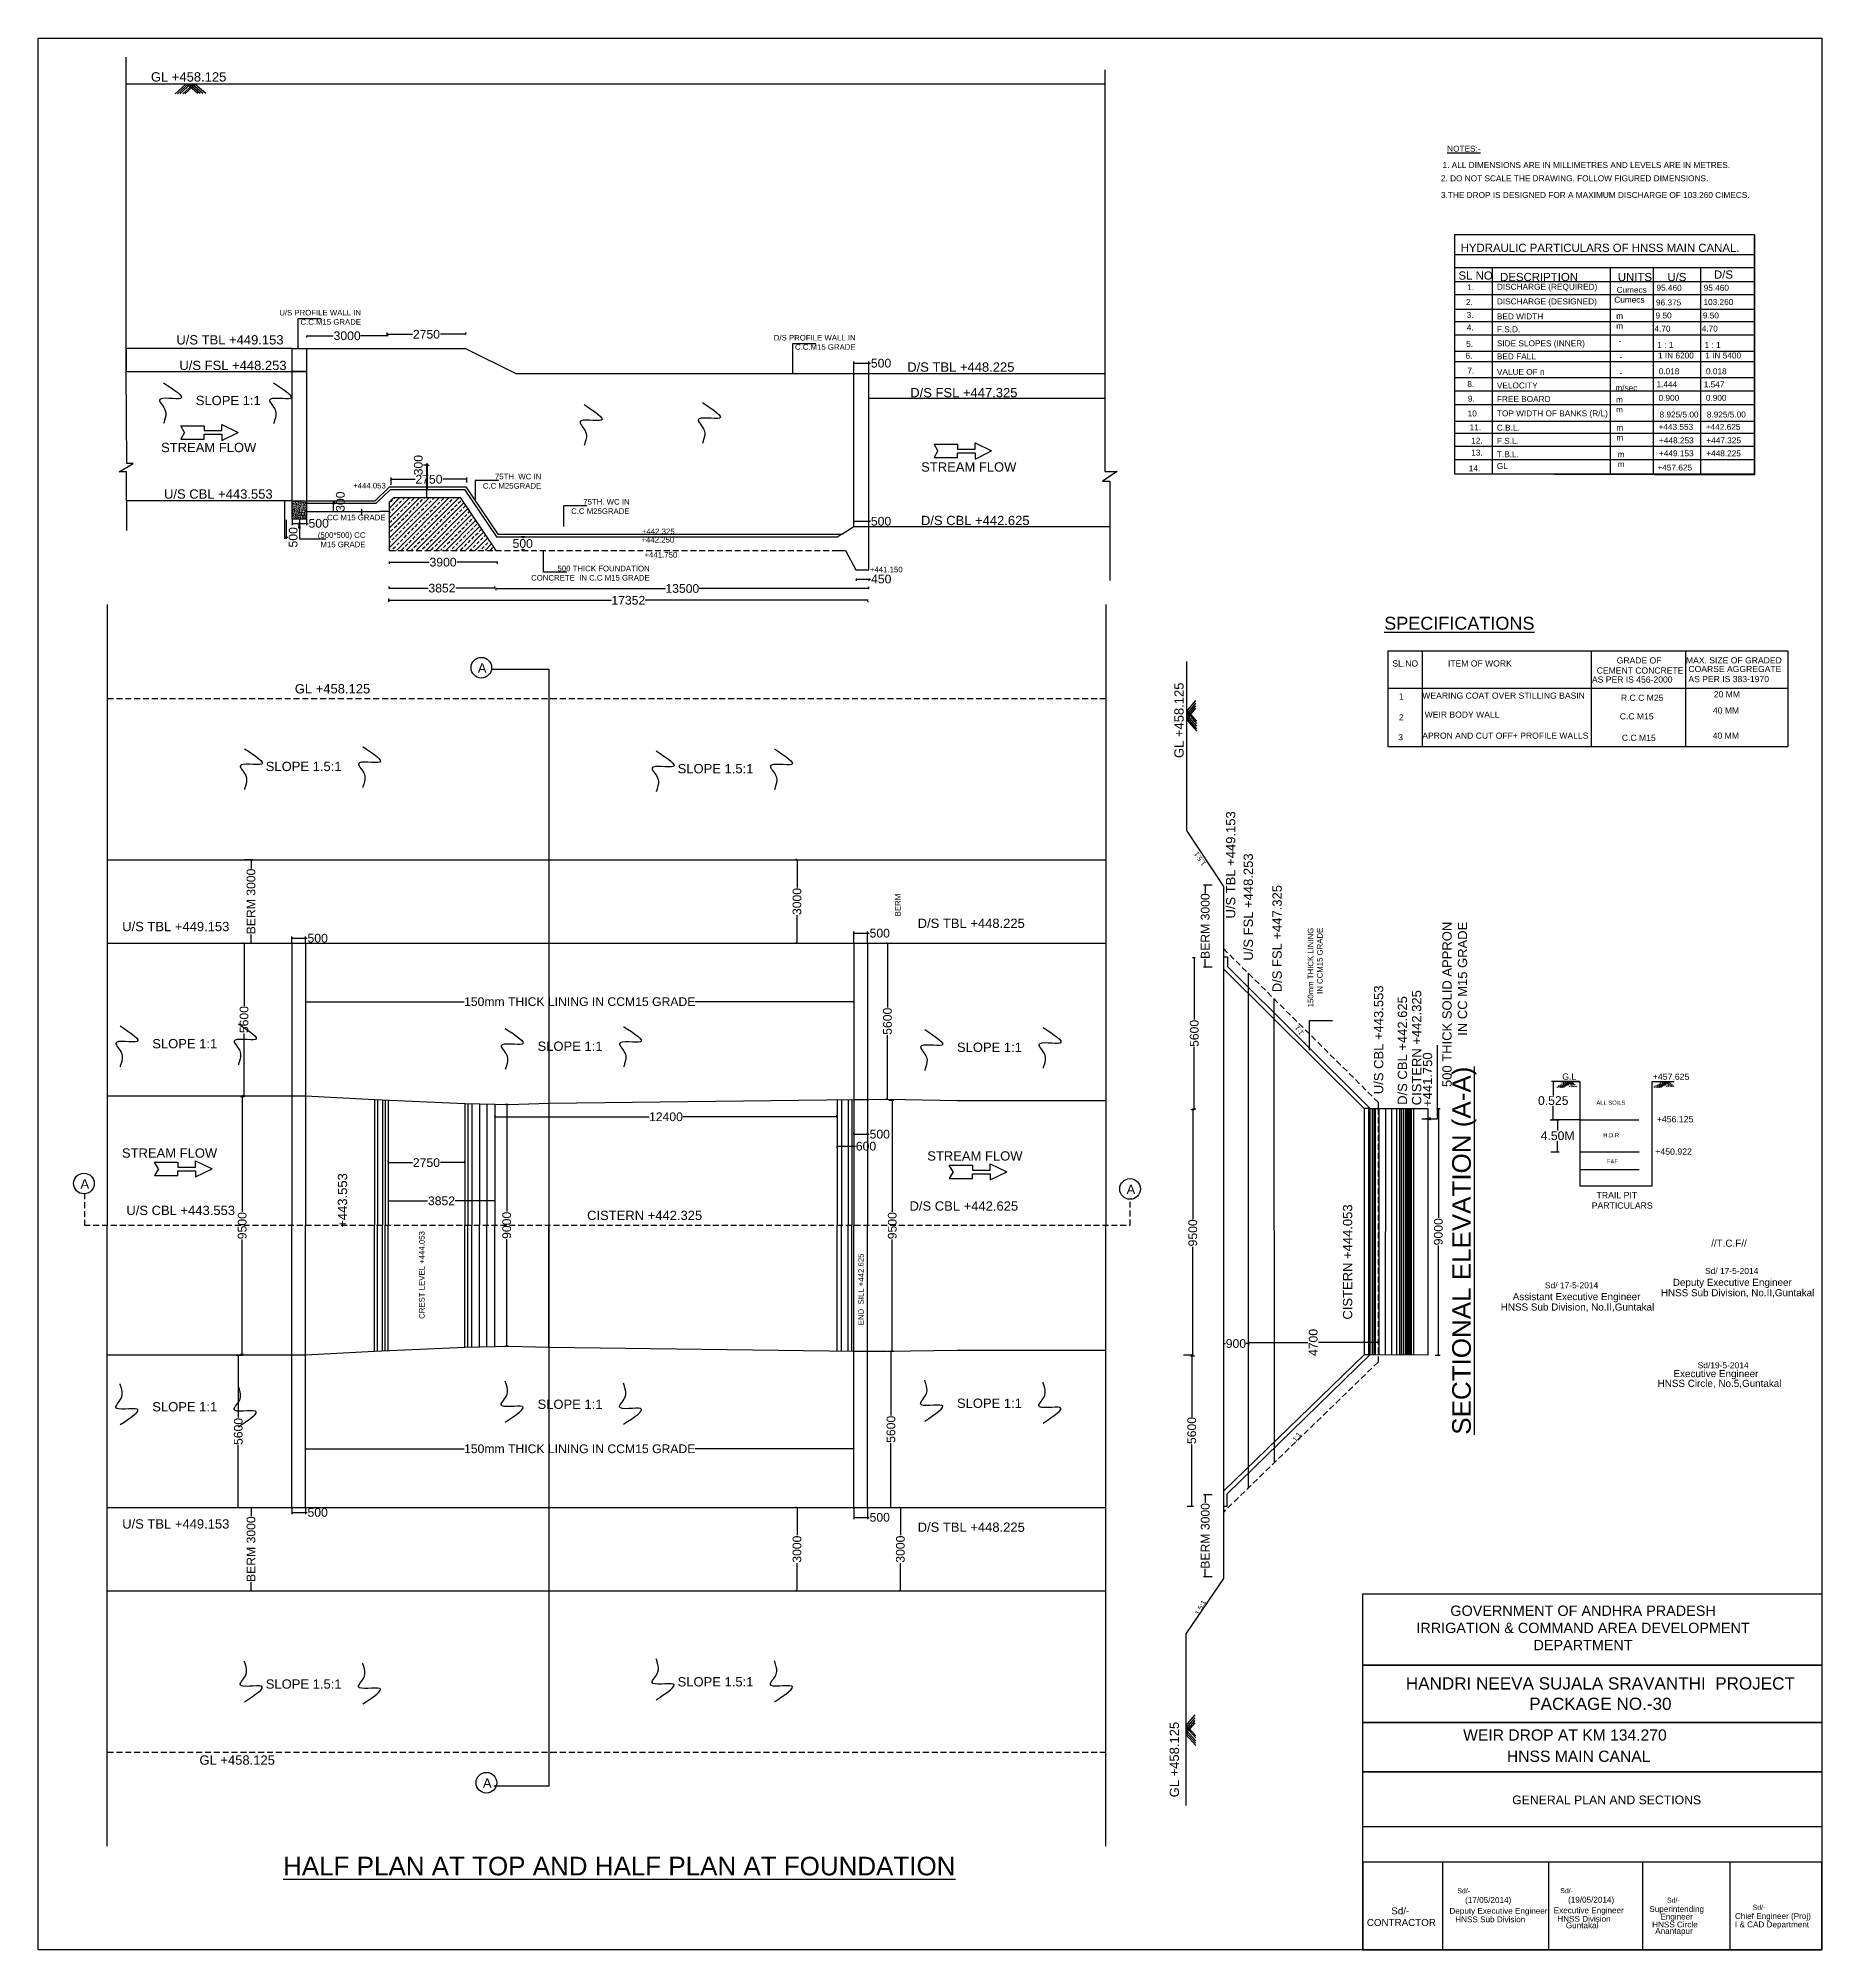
# Model space of a CAD drawing. Header units: inches. Extents: x 334 to 11487, y 381 to 10656.
# Drawn here: x 847.5 to 1039.4, y 561.6 to 767.2 of the extents above.
import ezdxf

# ---------------------------------------------------------------- set-up
doc = ezdxf.new("R2010")
doc.units = ezdxf.units.IN
doc.header["$MEASUREMENT"] = 0
doc.linetypes.add('DASHDOT', pattern=[1, 0.5, -0.25, 0, -0.25])
doc.linetypes.add('HIDDEN', pattern=[9.525, 6.35, -3.175])
for name, color, linetype in [('DIMENSION', 255, 'Continuous'), ('DRAWING', 7, 'Continuous'), ('HATCH', 7, 'Continuous'), ('TEXT', 255, 'Continuous')]:
    doc.layers.add(name, color=color, linetype=linetype)
doc.styles.get("Standard").update_dxf_attribs({"font": 'arial.ttf'})
doc.styles.add('TIMES NEW ROMAN', font='times.ttf')
doc.dimstyles.new('dig', dxfattribs={"dimtxt": 0.9375, "dimasz": 0.18, "dimexe": 0.18, "dimexo": 0.0625, "dimgap": 0.09, "dimtad": 0, "dimtih": 1, "dimtoh": 1, "dimdec": 4, "dimzin": 0, "dimdsep": 46, "dimtxsty": 'Standard', "dimblk": 'ARCHTICK', "dimcen": 0.09, "dimadec": 0, "dimazin": 0, "dimtfac": 1, "dimtdec": 4, "dimtofl": 0, "dimtmove": 0, "dimatfit": 3, "dimldrblk": 'ARCHTICK', "dimfxl": 1, "dimtolj": 1, "dimtzin": 0, "dimarcsym": 0})
doc.dimstyles.new('ISO-25', dxfattribs={"dimtxt": 0.636364, "dimasz": 1, "dimexe": 1.25, "dimexo": 0.625, "dimtad": 0, "dimtih": 1, "dimtoh": 1, "dimlfac": 100, "dimtxsty": 'TIMES NEW ROMAN', "dimcen": 2.5, "dimadec": 0, "dimazin": 0, "dimtfac": 1, "dimtmove": 0, "dimatfit": 3, "dimfxl": 1, "dimarcsym": 0})

msp = doc.modelspace()

# ---------------------------------------------------------------- texts
at = {"layer": 'DIMENSION'}
for s, height, p in [('%%UNOTES:-', 0.635678, (999.06298, 754.95427)), ('1. ALL DIMENSIONS ARE IN MILLIMETRES AND LEVELS ARE IN METRES.', 0.6356782, (998.56831, 753.19747)), ('3.THE DROP IS DESIGNED FOR A MAXIMUM DISCHARGE OF 103.260 CIMECS.', 0.6356782, (998.40194, 749.9776)), ('2. DO NOT SCALE THE DRAWING. FOLLOW FIGURED DIMENSIONS. ', 0.6356782, (998.39651, 751.77253))]:
    msp.add_text(s, height=height, dxfattribs=at).set_placement(p)
at = {"layer": 'DIMENSION', "attachment_point": 1}
for s, insert, char_height, width in [('\\PHYDRAULIC PARTICULARS OF HNSS MAIN CANAL.  ', (1000.51558, 746.51949), 0.8785971, 31.5929968), ('D/S', (1027.76706, 742.1773), 0.878597, 8.8565102), (' SL NO', (999.94311, 742.07105), 0.878597, 4.108033), ('1.', (1001.23396, 740.69505), 0.635678, 0.8224711), ('DISCHARGE (REQUIRED)', (1004.41777, 740.74113), 0.6356782, 15.5350765), (' DESCRIPTION ', (1004.41777, 741.91362), 0.8785971, 9.495231), (' Cumecs \\PCumecs \\P ', (1017.04661, 740.41203), 0.635678, 3.4757028), ('UNITS', (1017.42894, 741.91362), 0.878597, 3.6976591), (' 95.460 ', (1021.33518, 740.63418), 0.635678, 3.0664102), ('U/S', (1022.76297, 741.91362), 0.878597, 8.8565102), (' 95.460 ', (1026.42048, 740.63418), 0.635678, 3.0664102), ('2.', (1001.09125, 739.09986), 0.635678, 0.8224711), ('DISCHARGE (DESIGNED)', (1004.41777, 739.16358), 0.6356782, 15.4639676), ('96.375', (1021.53556, 739.0532), 0.635678, 2.9398382), ('\\P 103.260', (1026.39375, 740.16237), 0.635678, 3.7393011), ('3.', (1001.1608, 737.71517), 0.635678, 0.8224711), ('4.', (1001.18105, 736.36806), 0.635678, 0.8224711), ('BED WIDTH', (1004.41777, 737.55543), 0.635678, 7.0328519), ('F.S.D.', (1004.41777, 736.16959), 0.635678, 3.43399), ('m \\Pm ', (1017.25451, 737.6019), 0.635678, 0.6551692), ('4.70', (1021.36775, 736.23672), 0.635678, 2.5478295), (' 9.50 \\P', (1021.24285, 737.65252), 0.635678, 2.0292487), ('4.70', (1026.45305, 736.23672), 0.635678, 2.5478295), (' 9.50 \\P', (1026.32815, 737.65252), 0.635678, 2.0292487), ('5.', (1001.10648, 734.58971), 0.635678, 0.8224711), ('SIDE SLOPES (INNER)', (1004.41777, 734.65867), 0.6356782, 56.6226982), ('-', (1017.50669, 734.92808), 0.63568, 0.6551692), (' 1 : 1 ', (1021.42936, 734.48248), 0.635678, 2.6798649), (' 1 : 1 ', (1026.51467, 734.48248), 0.635678, 2.6798649), ('6.', (1001.03853, 733.32533), 0.635678, 0.8224711), ('BED FALL', (1004.41777, 733.25278), 0.635678, 5.9479703), ('-', (1017.62631, 733.20261), 0.63568, 0.6551692), ('1 IN 6200', (1021.75354, 733.34987), 0.635678, 3.8973231), ('1 IN 5400', (1026.83885, 733.34987), 0.635678, 3.8973231), ('8.', (1001.23777, 730.27659), 0.635678, 0.8224711), ('7.', (1001.23777, 731.70988), 0.635678, 0.8224711), ('VALUE OF n', (1004.41777, 731.58381), 0.635678, 7.3544148), ('VELOCITY', (1004.41777, 730.12757), 0.635678, 6.3582619), ('m/sec', (1017.16192, 729.87576), 0.635678, 2.4167046), ('-', (1017.62631, 731.50367), 0.63568, 0.6551692), (' 1.444', (1021.33852, 730.25273), 0.635678, 2.5501059), (' 0.018 \\P', (1021.58226, 731.65094), 0.635678, 2.5514718), (' 1.547', (1026.42383, 730.25273), 0.635678, 2.5501059), (' 0.018 \\P', (1026.66756, 731.65094), 0.635678, 2.5514718), ('9.', (1001.29109, 728.70728), 0.635678, 0.8224711), ('FREE BOARD', (1004.41777, 728.67132), 0.635678, 8.2039451), ('m \\Pm ', (1017.23348, 728.59698), 0.635678, 0.6551692), (' 0.900 \\P', (1021.56624, 728.79606), 0.635678, 2.5478295), (' 0.900 \\P', (1026.65154, 728.79606), 0.635678, 2.5478295), ('10.', (1001.27385, 727.11424), 0.635678, 0.8224711), ('TOP WIDTH OF BANKS (R/L)', (1004.41777, 727.12613), 0.6356782, 17.2504983), (' 8.925/5.00 ', (1021.67072, 727.00315), 0.6356782, 4.6216971), (' 8.925/5.00 ', (1026.75602, 727.00315), 0.6356782, 4.6216971), ('11.', (1001.48051, 725.62234), 0.635678, 0.8224711), ('12.', (1001.65289, 724.18165), 0.635678, 0.8224711), ('C.B.L.', (1004.41777, 725.58838), 0.635678, 3.4050431), ('F.S.L.', (1004.41777, 724.17258), 0.635678, 3.2200343), ('m \\Pm ', (1017.26252, 725.57971), 0.635678, 0.6551692), (' +443.553', (1021.55761, 725.67397), 0.635678, 4.1317999), ('\\P +448.253', (1021.61843, 725.28158), 0.635678, 4.1317999), (' +442.625', (1026.64291, 725.67397), 0.635678, 4.1317999), ('\\P +447.325', (1026.70373, 725.28158), 0.635678, 4.1317999), ('13.', (1001.6555, 722.9091), 0.635678, 0.8224711), ('T.B.L.', (1004.41777, 722.72628), 0.635678, 3.2955481), ('m \\Pm ', (1017.41304, 722.72264), 0.635678, 0.6551692), (' +449.153', (1021.60989, 722.8244), 0.635678, 4.1317999), (' +448.225', (1026.6952, 722.8244), 0.635678, 4.1317999), ('14.', (1001.38809, 721.2119), 0.635678, 0.8224711), ('GL', (1004.41777, 721.46305), 0.635678, 15.5357057), (' \\P +457.625', (1021.44353, 722.36057), 0.635678, 4.1295234)]:
    msp.add_mtext(s, dxfattribs=dict(at, insert=insert, char_height=char_height, width=width))
at = {"layer": 'TEXT'}
for s, height, p in [('%%USPECIFICATIONS', 1.3877523, (992.29865, 703.5415)), ('SL.NO', 0.660834, (993.17463, 699.57992)), ('ITEM OF WORK', 0.6608344, (999.14855, 699.57992)), ('CEMENT CONCRETE', 0.6608344, (1015.15335, 698.82214)), ('GRADE OF', 0.660834, (1017.30609, 699.90759)), ('MAX. SIZE OF GRADED', 0.6608344, (1024.75731, 699.92059)), ('COARSE AGGREGATE', 0.6608344, (1025.02167, 698.98438)), ('AS PER IS 456-2000', 0.6608344, (1014.6433, 697.85212)), ('AS PER IS 383-1970', 0.6608344, (1025.02167, 697.9003)), ('1', 0.66083, (993.87176, 696.03359)), ('WEARING COAT OVER STILLING BASIN', 0.6608344, (996.39203, 696.12228)), ('R.C.C M25', 0.660834, (1017.76515, 695.89304)), ('40 MM', 0.660834, (1027.66393, 694.52504)), ('20 MM', 0.660834, (1027.7514, 696.26602)), ('2', 0.66083, (993.8701, 693.78495)), ('WEIR BODY WALL', 0.6608344, (996.64391, 694.08102)), ('C.C M15', 0.660834, (1017.63624, 693.88867)), ('3', 0.66083, (993.8004, 691.64204)), ('APRON AND CUT OFF+ PROFILE WALLS', 0.6608344, (996.39203, 691.81703)), ('C.C M15', 0.660834, (1017.86317, 691.58011)), ('40 MM', 0.660834, (1027.64033, 691.81379)), ('//T.C.F//', 0.75961, (1027.46973, 637.17932)), ('Sd/ 17-5-2014', 0.6477696, (1009.58694, 632.70864)), ('Deputy Executive Engineer', 0.7596104, (1023.34505, 632.96966)), ('Sd/ 17-5-2014', 0.6477696, (1026.81236, 634.24732)), ('Assistant Executive Engineer', 0.7596104, (1006.11962, 631.43099)), ('HNSS Sub Division, No.II,Guntakal', 0.7596104, (1022.05748, 631.85299)), ('HNSS Sub Division, No.II,Guntakal', 0.7596104, (1004.83206, 630.31431)), ('Executive Engineer', 0.7596104, (1023.41324, 623.15278)), ('Sd/19-5-2014', 0.6477696, (1026.02163, 624.10541)), ('HNSS Circle, No.5,Guntakal', 0.7596104, (1021.70615, 622.10467)), ('WEIR DROP AT KM 134.270', 1.2056946, (1000.78525, 584.06035)), ('%%UHALF PLAN AT TOP AND HALF PLAN AT FOUNDATION', 2, (873.82861, 569.56958)), ('Sd/-', 0.534117, (1000.15765, 567.63268)), ('Sd/-', 0.534117, (1011.23113, 567.65827)), ('Deputy Executive Engineer', 0.6263348, (999.30915, 565.43959)), (' Executive Engineer', 0.6263348, (1010.28978, 565.49527)), ('Superintending ', 0.6263348, (1020.81801, 565.63429)), ('Sd/-', 0.534117, (1022.71705, 566.62439)), ('Chief Engineer (Proj)', 0.6263348, (1030.03082, 564.87681)), ('Sd/-', 0.534117, (1031.92987, 565.86691)), ('HNSS Sub Division', 0.6263348, (999.93965, 564.51884)), ('HNSS Division', 0.6263348, (1010.92028, 564.57451)), ('Guntakal', 0.626335, (1011.8335, 563.87754)), ('HNSS Circle', 0.6263348, (1021.11881, 563.96907)), ('Anantapur', 0.626335, (1021.45063, 563.2721)), ('I & CAD Department', 0.6263348, (1030.03101, 563.9789))]:
    msp.add_text(s, height=height, dxfattribs=at).set_placement(p)
for s, height, rotation, p in [('1.5:1', 0.534117, 125.2193179, (973.17495, 678.38008)), ('1:1', 0.534117, 125.2193179, (983.66373, 660.18202)), ('%%USECTIONAL ELEVATION (A-A)', 2, 90, (1001.60913, 616.96072)), ('1:1', 0.534117, 52.4538399, (982.78201, 616.14835)), ('1.5:1', 0.534117, 62.3535138, (972.37897, 597.51682))]:
    msp.add_text(s, height=height, rotation=rotation, dxfattribs=at).set_placement(p)
for s, insert, char_height, width, attachment_point in [('GL +458.125', (867.72422, 763.49691), 1, 12.4474557, 3), ('U/S PROFILE WALL IN C.C.M15 GRADE', (882.21552, 737.93996), 0.6, 9.500966, 3), ('U/S TBL +449.153', (873.87806, 735.21804), 1, 12.4474557, 3), ('D/S PROFILE WALL IN C.C.M15 GRADE', (935.42325, 735.24518), 0.6, 9.500966, 3), ('U/S FSL +448.253', (874.20293, 732.46595), 1, 12.4474557, 3), ('D/S TBL +448.225', (952.51122, 732.28727), 1, 12.4474557, 3), ('SLOPE 1:1', (871.42439, 728.69332), 1, 8.8362538, 3), ('D/S FSL +447.325', (952.83609, 729.53519), 1, 12.4474557, 3), ('STREAM FLOW', (870.94482, 723.63758), 1, 12.4474557, 3), ('75TH. WC IN C.C M25GRADE', (901.60226, 720.30829), 0.6, 6.6197786, 3), ('STREAM FLOW', (952.72222, 721.54547), 1, 12.4474557, 3), ('U/S CBL +443.553', (872.70313, 718.6333), 1, 12.4474557, 3), ('+444.053', (884.8827, 719.33284), 0.6, 12.4474557, 3), ('75TH. WC IN C.C M25GRADE', (911.10748, 717.59818), 0.6, 6.6197786, 3), ('CC M15 GRADE', (884.84422, 715.91171), 0.6, 6.2487012, 3), ('D/S CBL +442.625', (954.1391, 715.7877), 1, 12.4474557, 3), ('(500*500) CC M15 GRADE', (882.69249, 714.0153), 0.6, 6.2487012, 3), ('+442.250', (915.91111, 713.51423), 0.6, 12.4474557, 3), ('+442.325', (915.95372, 714.41547), 0.6, 12.4474557, 3), ('+441.750', (916.23537, 711.88843), 0.6, 12.4474557, 3), ('500 THICK FOUNDATION CONCRETE  IN C.C M15 GRADE', (913.27022, 710.42602), 0.6, 14.3341949, 3), ('+441.150', (940.48116, 710.31895), 0.6, 12.4474557, 3), ('A', (895.71095, 699.92311), 1, 12.4474557, 3), ('A', (895.71347, 699.91419), 1, 0.9445157, 3), ('GL +458.125', (883.20292, 697.68636), 1, 12.4474557, 3), ('SLOPE 1.5:1', (880.11736, 689.33642), 1, 8.8362538, 3), ('SLOPE 1.5:1', (924.4289, 689.09545), 1, 8.8362538, 3), ('D/S TBL +448.225', (953.62931, 672.46547), 1, 12.4474557, 3), ('U/S TBL +449.153', (868.04993, 672.11499), 1, 12.4474557, 3), ('SLOPE 1:1', (866.74169, 659.51621), 1, 8.8362538, 3), ('SLOPE 1:1', (908.19134, 659.24519), 1, 8.8362538, 3), ('SLOPE 1:1', (953.31593, 659.13336), 1, 8.8362538, 3), ('G.L', (1011.44258, 655.80948), 0.671207, 2.4744157, 1), ('+457.625', (1021.18777, 655.79962), 0.671207, 2.4744157, 1), ('ALL SOILS', (1015.12261, 652.89331), 0.447471, 4.40982, 1), ('+456.125', (1021.61913, 651.22568), 0.671207, 2.4744157, 1), ('STREAM FLOW', (866.73553, 647.7542), 1, 12.4474557, 3), ('H.D.R', (1015.86506, 649.4075), 0.447471, 4.40982, 1), ('+450.922', (1021.45839, 647.74764), 0.671207, 2.4744157, 1), ('STREAM FLOW', (953.37829, 647.44243), 1, 12.4474557, 3), ('F&F', (1016.26855, 646.6126), 0.447471, 4.40982, 1), ('A', (852.95848, 644.43585), 1, 0.9445157, 3), ('A', (965.50851, 643.84767), 1, 0.9445157, 3), ('U/S CBL +443.553', (868.65613, 641.58652), 1, 12.4474557, 3), ('D/S CBL +442.625', (952.91052, 642.05844), 1, 12.4474557, 3), ('  TRAIL PIT PARTICULARS', (1014.61476, 643.06087), 0.671207, 7.4372538, 1), ('CISTERN +442.325', (918.91946, 641.04754), 1, 12.4474557, 3), ('SLOPE 1:1', (866.74169, 619.44953), 1, 8.8362538, 9), ('SLOPE 1:1', (908.19134, 619.72055), 1, 8.8362538, 9), ('SLOPE 1:1', (953.31593, 619.83238), 1, 8.8362538, 9), ('U/S TBL +449.153', (868.04993, 606.85075), 1, 12.4474557, 9), ('D/S TBL +448.225', (953.62931, 606.50026), 1, 12.4474557, 9), ('SLOPE 1.5:1', (880.11736, 589.62931), 1, 8.8362538, 9), ('SLOPE 1.5:1', (924.4289, 589.87029), 1, 8.8362538, 9), ('HANDRI NEEVA SUJALA SRAVANTHI  PROJECT\\PPACKAGE NO.-30', (1015.54942, 590.87008), 1.3153032, 56.3701364, 2), ('GL +458.125', (872.94725, 582.46393), 1, 12.4474557, 3), (' HNSS MAIN CANAL', (1005.02681, 582.97851), 1.2056946, 16.6433965, 1), ('A', (896.25654, 579.98743), 1, 0.9445157, 3), ('A', (896.26015, 580.00039), 1, 12.4474557, 3), ('(17/05/2014)\\P', (1001, 567.23498), 0.6263348, 7.7021109, 1), ('(19/05/2014)', (1012.07349, 567.26058), 0.6263348, 7.7021109, 1), ('Engineer', (1022.00161, 565.44607), 0.626335, 3.6175324, 1)]:
    msp.add_mtext(s, dxfattribs=dict(at, insert=insert, char_height=char_height, width=width, attachment_point=attachment_point))
at = {"layer": 'TEXT', "attachment_point": 3, "rotation": 90}
for s, insert, char_height, width in [('GL +458.125', (969.71723, 697.85308), 1, 12.4474557), ('U/S TBL +449.153', (975.27633, 684.00871), 1, 12.4474557), ('U/S FSL +448.253', (977.1672, 679.48066), 1, 12.4474557), ('BERM', (939.67264, 675.13876), 0.6, 6.2487012), ('D/S FSL +447.325', (980.26944, 676.08231), 1, 12.4474557), ('150mm THICK LINING IN CCM15 GRADE', (984.07053, 671.49198), 0.6, 9.500966), ('500 THICK SOLID APPRON IN CC M15 GRADE', (998.55067, 672.12922), 1, 18.0728753), ('U/S CBL +443.553', (991.19315, 665.27268), 1, 12.4474557), ('D/S CBL +442.625', (993.75485, 664.12701), 1, 12.4474557), ('CISTERN +442.325', (995.27978, 664.77613), 1, 12.4474557), ('+441.750', (996.45192, 658.07784), 1, 12.4474557), ('+443.553', (879.71784, 645.08445), 1, 12.4474557), ('CISTERN +444.053', (987.85416, 641.72673), 1, 12.4474557), (' CREST LEVEL +444.053', (888.45448, 638.85721), 0.6, 16.7905723), ('END  SILL +442.625', (935.70145, 636.44597), 0.6, 16.7905723), ('GL +458.125', (969.21589, 586.07589), 1, 12.4474557)]:
    msp.add_mtext(s, dxfattribs=dict(at, insert=insert, char_height=char_height, width=width))
at = {"layer": 'TEXT', "color": 7}
for s, insert, char_height, width, attachment_point in [('GOVERNMENT OF ANDHRA PRADESH\\PIRRIGATION & COMMAND AREA DEVELOPMENT DEPARTMENT', (1013.68615, 596.18181), 1.1082087, 42.5948211, 5), ('GENERAL PLAN AND SECTIONS ', (1006.06703, 578.15404), 0.9419774, 22.9630716, 1), ('         Sd/-\\PCONTRACTOR', (990.4267, 565.11951), 0.7535819, 11.2192898, 4)]:
    msp.add_mtext(s, dxfattribs=dict(at, insert=insert, char_height=char_height, width=width, attachment_point=attachment_point))

# ---------------------------------------------------------------- blocks, each defined once
blk = doc.blocks.new('_ArchTick')
at = {"color": 0, "linetype": 'ByBlock', "const_width": 0.15}
blk.add_lwpolyline([(-0.5, -0.5), (0.5, 0.5)], dxfattribs=at)
blk = doc.blocks.new('*D44')
at = {"layer": 'Defpoints', "color": 0, "ltscale": 0.1, "transparency": 16777216}
for p in [(869.64, 678.81), (869.64, 669.82), (870.38, 669.82)]:
    blk.add_point(p, dxfattribs=at)
at = {"layer": 'DIMENSION', "color": 0, "lineweight": -2, "ltscale": 0.1, "transparency": 16777216}
for p, q in [((869.7, 678.81), (870.56, 678.81)), ((870.38, 678.81), (870.38, 677.86)), ((870.38, 669.82), (870.38, 670.77)), ((869.7, 669.82), (870.56, 669.82))]:
    blk.add_line(p, q, dxfattribs=at)
at = {"layer": 'DIMENSION', "color": 0, "lineweight": -2, "ltscale": 0.1, "transparency": 16777216, "xscale": 0.18, "yscale": 0.18, "zscale": 0.18}
for p, rotation in [((870.38, 678.81), 90), ((870.38, 669.82), 270)]:
    blk.add_blockref('_ArchTick', p, dxfattribs=dict(at, rotation=rotation))
at = {"layer": 'DIMENSION', "color": 0, "ltscale": 0.1, "transparency": 16777216, "insert": (870.38, 674.31), "char_height": 0.9375, "attachment_point": 5, "rotation": 90}
blk.add_mtext('\\A1;BERM 3000', dxfattribs=at)
blk = doc.blocks.new('*D45')
at = {"layer": 'Defpoints', "color": 0, "ltscale": 0.1, "transparency": 16777216}
for p in [(876.24, 670.36), (874.77, 669.82), (876.24, 669.82)]:
    blk.add_point(p, dxfattribs=at)
at = {"layer": 'DIMENSION', "color": 0, "lineweight": -2, "ltscale": 0.1, "transparency": 16777216}
for p, q in [((874.77, 669.89), (874.77, 670.54)), ((874.77, 670.36), (876.24, 670.36)), ((876.24, 669.89), (876.24, 670.54)), ((876.24, 670.36), (876.42, 670.36))]:
    blk.add_line(p, q, dxfattribs=at)
at = {"layer": 'DIMENSION', "color": 0, "lineweight": -2, "ltscale": 0.1, "transparency": 16777216, "xscale": 0.18, "yscale": 0.18, "zscale": 0.18, "rotation": 180}
blk.add_blockref('_ArchTick', (874.77, 670.36), dxfattribs=at)
at = {"layer": 'DIMENSION', "color": 0, "lineweight": -2, "ltscale": 0.1, "transparency": 16777216, "xscale": 0.18, "yscale": 0.18, "zscale": 0.18}
blk.add_blockref('_ArchTick', (876.24, 670.36), dxfattribs=at)
at = {"layer": 'DIMENSION', "color": 0, "ltscale": 0.1, "transparency": 16777216, "insert": (877.55, 670.36), "char_height": 0.938, "attachment_point": 5}
blk.add_mtext('\\A1;500', dxfattribs=at)
blk = doc.blocks.new('*D46')
at = {"layer": 'Defpoints', "color": 0, "ltscale": 0.1, "transparency": 16777216}
for p in [(929.12, 678.81), (929.12, 678.81), (929.12, 669.82)]:
    blk.add_point(p, dxfattribs=at)
at = {"layer": 'DIMENSION', "color": 0, "lineweight": -2, "ltscale": 0.1, "transparency": 16777216}
for p, q in [((929.06, 678.81), (928.94, 678.81)), ((929.12, 678.81), (929.12, 675.8)), ((929.12, 669.82), (929.12, 672.83)), ((929.06, 669.82), (928.94, 669.82))]:
    blk.add_line(p, q, dxfattribs=at)
at = {"layer": 'DIMENSION', "color": 0, "lineweight": -2, "ltscale": 0.1, "transparency": 16777216, "xscale": 0.18, "yscale": 0.18, "zscale": 0.18}
for p, rotation in [((929.12, 678.81), 90), ((929.12, 669.82), 270)]:
    blk.add_blockref('_ArchTick', p, dxfattribs=dict(at, rotation=rotation))
at = {"layer": 'DIMENSION', "color": 0, "ltscale": 0.1, "transparency": 16777216, "insert": (929.12, 674.31), "char_height": 0.938, "attachment_point": 5, "rotation": 90}
blk.add_mtext('\\A1;3000', dxfattribs=at)
blk = doc.blocks.new('*D47')
at = {"layer": 'Defpoints', "color": 0, "ltscale": 0.1, "transparency": 16777216}
for p in [(936.71, 670.9), (935.23, 669.82), (936.71, 669.82)]:
    blk.add_point(p, dxfattribs=at)
at = {"layer": 'DIMENSION', "color": 0, "lineweight": -2, "ltscale": 0.1, "transparency": 16777216}
for p, q in [((935.23, 669.89), (935.23, 671.08)), ((935.23, 670.9), (936.71, 670.9)), ((936.71, 669.89), (936.71, 671.08)), ((936.71, 670.9), (936.89, 670.9))]:
    blk.add_line(p, q, dxfattribs=at)
at = {"layer": 'DIMENSION', "color": 0, "lineweight": -2, "ltscale": 0.1, "transparency": 16777216, "xscale": 0.18, "yscale": 0.18, "zscale": 0.18, "rotation": 180}
blk.add_blockref('_ArchTick', (935.23, 670.9), dxfattribs=at)
at = {"layer": 'DIMENSION', "color": 0, "lineweight": -2, "ltscale": 0.1, "transparency": 16777216, "xscale": 0.18, "yscale": 0.18, "zscale": 0.18}
blk.add_blockref('_ArchTick', (936.71, 670.9), dxfattribs=at)
at = {"layer": 'DIMENSION', "color": 0, "ltscale": 0.1, "transparency": 16777216, "insert": (938.02, 670.9), "char_height": 0.938, "attachment_point": 5}
blk.add_mtext('\\A1;500', dxfattribs=at)
blk = doc.blocks.new('*D48')
at = {"layer": 'Defpoints', "color": 0, "ltscale": 0.1, "transparency": 16777216}
for p in [(876.24, 663.81), (935.23, 663.81), (935.23, 663.53)]:
    blk.add_point(p, dxfattribs=at)
at = {"layer": 'DIMENSION', "color": 0, "lineweight": -2, "ltscale": 0.1, "transparency": 16777216}
for p, q in [((876.24, 663.74), (876.24, 663.35)), ((876.24, 663.53), (893.31, 663.53)), ((935.23, 663.53), (918.17, 663.53)), ((935.23, 663.74), (935.23, 663.35))]:
    blk.add_line(p, q, dxfattribs=at)
at = {"layer": 'DIMENSION', "color": 0, "lineweight": -2, "ltscale": 0.1, "transparency": 16777216, "xscale": 0.18, "yscale": 0.18, "zscale": 0.18, "rotation": 180}
blk.add_blockref('_ArchTick', (876.24, 663.53), dxfattribs=at)
at = {"layer": 'DIMENSION', "color": 0, "lineweight": -2, "ltscale": 0.1, "transparency": 16777216, "xscale": 0.18, "yscale": 0.18, "zscale": 0.18}
blk.add_blockref('_ArchTick', (935.23, 663.53), dxfattribs=at)
at = {"layer": 'DIMENSION', "color": 0, "ltscale": 0.1, "transparency": 16777216, "insert": (905.74, 663.53), "char_height": 0.9375, "attachment_point": 5}
blk.add_mtext('\\A1;150mm THICK LINING IN CCM15 GRADE', dxfattribs=at)
blk = doc.blocks.new('*D49')
at = {"layer": 'Defpoints', "color": 0, "ltscale": 0.1, "transparency": 16777216}
for p in [(869.64, 609.14), (870.38, 609.14), (869.64, 600.16)]:
    blk.add_point(p, dxfattribs=at)
at = {"layer": 'DIMENSION', "color": 0, "lineweight": -2, "ltscale": 0.1, "transparency": 16777216}
for p, q in [((869.7, 609.14), (870.56, 609.14)), ((870.38, 609.14), (870.38, 608.19)), ((870.38, 600.16), (870.38, 601.11)), ((869.7, 600.16), (870.56, 600.16))]:
    blk.add_line(p, q, dxfattribs=at)
at = {"layer": 'DIMENSION', "color": 0, "lineweight": -2, "ltscale": 0.1, "transparency": 16777216, "xscale": 0.18, "yscale": 0.18, "zscale": 0.18}
for p, rotation in [((870.38, 609.14), 90), ((870.38, 600.16), 270)]:
    blk.add_blockref('_ArchTick', p, dxfattribs=dict(at, rotation=rotation))
at = {"layer": 'DIMENSION', "color": 0, "ltscale": 0.1, "transparency": 16777216, "insert": (870.38, 604.65), "char_height": 0.9375, "attachment_point": 5, "rotation": 90}
blk.add_mtext('\\A1;BERM 3000', dxfattribs=at)
blk = doc.blocks.new('*D50')
at = {"layer": 'Defpoints', "color": 0, "ltscale": 0.1, "transparency": 16777216}
for p in [(874.77, 609.14), (876.24, 609.14), (876.24, 608.6)]:
    blk.add_point(p, dxfattribs=at)
at = {"layer": 'DIMENSION', "color": 0, "lineweight": -2, "ltscale": 0.1, "transparency": 16777216}
for p, q in [((874.77, 609.08), (874.77, 608.42)), ((874.77, 608.6), (876.24, 608.6)), ((876.24, 609.08), (876.24, 608.42)), ((876.24, 608.6), (876.42, 608.6))]:
    blk.add_line(p, q, dxfattribs=at)
at = {"layer": 'DIMENSION', "color": 0, "lineweight": -2, "ltscale": 0.1, "transparency": 16777216, "xscale": 0.18, "yscale": 0.18, "zscale": 0.18, "rotation": 180}
blk.add_blockref('_ArchTick', (874.77, 608.6), dxfattribs=at)
at = {"layer": 'DIMENSION', "color": 0, "lineweight": -2, "ltscale": 0.1, "transparency": 16777216, "xscale": 0.18, "yscale": 0.18, "zscale": 0.18}
blk.add_blockref('_ArchTick', (876.24, 608.6), dxfattribs=at)
at = {"layer": 'DIMENSION', "color": 0, "ltscale": 0.1, "transparency": 16777216, "insert": (877.55, 608.6), "char_height": 0.938, "attachment_point": 5}
blk.add_mtext('\\A1;500', dxfattribs=at)
blk = doc.blocks.new('*D51')
at = {"layer": 'Defpoints', "color": 0, "ltscale": 0.1, "transparency": 16777216}
for p in [(929.12, 609.14), (929.12, 600.16), (929.12, 600.16)]:
    blk.add_point(p, dxfattribs=at)
at = {"layer": 'DIMENSION', "color": 0, "lineweight": -2, "ltscale": 0.1, "transparency": 16777216}
for p, q in [((929.06, 609.14), (928.94, 609.14)), ((929.12, 609.14), (929.12, 606.14)), ((929.12, 600.16), (929.12, 603.16)), ((929.06, 600.16), (928.94, 600.16))]:
    blk.add_line(p, q, dxfattribs=at)
at = {"layer": 'DIMENSION', "color": 0, "lineweight": -2, "ltscale": 0.1, "transparency": 16777216, "xscale": 0.18, "yscale": 0.18, "zscale": 0.18}
for p, rotation in [((929.12, 609.14), 90), ((929.12, 600.16), 270)]:
    blk.add_blockref('_ArchTick', p, dxfattribs=dict(at, rotation=rotation))
at = {"layer": 'DIMENSION', "color": 0, "ltscale": 0.1, "transparency": 16777216, "insert": (929.12, 604.65), "char_height": 0.938, "attachment_point": 5, "rotation": 90}
blk.add_mtext('\\A1;3000', dxfattribs=at)
blk = doc.blocks.new('*D52')
at = {"layer": 'Defpoints', "color": 0, "ltscale": 0.1, "transparency": 16777216}
for p in [(935.23, 609.14), (936.71, 609.14), (936.71, 608.07)]:
    blk.add_point(p, dxfattribs=at)
at = {"layer": 'DIMENSION', "color": 0, "lineweight": -2, "ltscale": 0.1, "transparency": 16777216}
for p, q in [((935.23, 609.08), (935.23, 607.89)), ((936.71, 609.08), (936.71, 607.89)), ((935.23, 608.07), (936.71, 608.07)), ((936.71, 608.07), (936.89, 608.07))]:
    blk.add_line(p, q, dxfattribs=at)
at = {"layer": 'DIMENSION', "color": 0, "lineweight": -2, "ltscale": 0.1, "transparency": 16777216, "xscale": 0.18, "yscale": 0.18, "zscale": 0.18, "rotation": 180}
blk.add_blockref('_ArchTick', (935.23, 608.07), dxfattribs=at)
at = {"layer": 'DIMENSION', "color": 0, "lineweight": -2, "ltscale": 0.1, "transparency": 16777216, "xscale": 0.18, "yscale": 0.18, "zscale": 0.18}
blk.add_blockref('_ArchTick', (936.71, 608.07), dxfattribs=at)
at = {"layer": 'DIMENSION', "color": 0, "ltscale": 0.1, "transparency": 16777216, "insert": (938.02, 608.07), "char_height": 0.938, "attachment_point": 5}
blk.add_mtext('\\A1;500', dxfattribs=at)
blk = doc.blocks.new('*D53')
at = {"layer": 'Defpoints', "color": 0, "ltscale": 0.1, "transparency": 16777216}
for p in [(876.24, 615.16), (935.23, 615.44), (935.23, 615.16)]:
    blk.add_point(p, dxfattribs=at)
at = {"layer": 'DIMENSION', "color": 0, "lineweight": -2, "ltscale": 0.1, "transparency": 16777216}
for p, q in [((876.24, 615.22), (876.24, 615.62)), ((876.24, 615.44), (893.31, 615.44)), ((935.23, 615.44), (918.17, 615.44)), ((935.23, 615.22), (935.23, 615.62))]:
    blk.add_line(p, q, dxfattribs=at)
at = {"layer": 'DIMENSION', "color": 0, "lineweight": -2, "ltscale": 0.1, "transparency": 16777216, "xscale": 0.18, "yscale": 0.18, "zscale": 0.18, "rotation": 180}
blk.add_blockref('_ArchTick', (876.24, 615.44), dxfattribs=at)
at = {"layer": 'DIMENSION', "color": 0, "lineweight": -2, "ltscale": 0.1, "transparency": 16777216, "xscale": 0.18, "yscale": 0.18, "zscale": 0.18}
blk.add_blockref('_ArchTick', (935.23, 615.44), dxfattribs=at)
at = {"layer": 'DIMENSION', "color": 0, "ltscale": 0.1, "transparency": 16777216, "insert": (905.74, 615.44), "char_height": 0.9375, "attachment_point": 5}
blk.add_mtext('\\A1;150mm THICK LINING IN CCM15 GRADE', dxfattribs=at)
blk = doc.blocks.new('*D54')
at = {"layer": 'Defpoints', "color": 0, "ltscale": 0.1, "transparency": 16777216}
for p in [(869.64, 669.82), (869.63, 653.4), (869.64, 653.4)]:
    blk.add_point(p, dxfattribs=at)
at = {"layer": 'DIMENSION', "color": 0, "lineweight": -2, "ltscale": 0.1, "transparency": 16777216}
for p, q in [((869.58, 669.82), (869.45, 669.82)), ((869.63, 669.82), (869.63, 663.1)), ((869.63, 653.4), (869.63, 660.12)), ((869.58, 653.4), (869.45, 653.4))]:
    blk.add_line(p, q, dxfattribs=at)
at = {"layer": 'DIMENSION', "color": 0, "lineweight": -2, "ltscale": 0.1, "transparency": 16777216, "xscale": 0.18, "yscale": 0.18, "zscale": 0.18}
for p, rotation in [((869.63, 669.82), 90), ((869.63, 653.4), 270)]:
    blk.add_blockref('_ArchTick', p, dxfattribs=dict(at, rotation=rotation))
at = {"layer": 'DIMENSION', "color": 0, "ltscale": 0.1, "transparency": 16777216, "insert": (869.63, 661.61), "char_height": 0.938, "attachment_point": 5, "rotation": 90}
blk.add_mtext('\\A1;5600', dxfattribs=at)
blk = doc.blocks.new('*D55')
at = {"layer": 'Defpoints', "color": 0, "ltscale": 0.1, "transparency": 16777216}
for p in [(869.43, 653.31), (869.72, 653.31), (869.63, 625.57)]:
    blk.add_point(p, dxfattribs=at)
at = {"layer": 'DIMENSION', "color": 0, "lineweight": -2, "ltscale": 0.1, "transparency": 16777216}
for p, q in [((869.66, 653.31), (869.25, 653.31)), ((869.43, 653.31), (869.43, 640.93)), ((869.43, 625.57), (869.43, 637.95)), ((869.57, 625.57), (869.25, 625.57))]:
    blk.add_line(p, q, dxfattribs=at)
at = {"layer": 'DIMENSION', "color": 0, "lineweight": -2, "ltscale": 0.1, "transparency": 16777216, "xscale": 0.18, "yscale": 0.18, "zscale": 0.18}
for p, rotation in [((869.43, 653.31), 90), ((869.43, 625.57), 270)]:
    blk.add_blockref('_ArchTick', p, dxfattribs=dict(at, rotation=rotation))
at = {"layer": 'DIMENSION', "color": 0, "ltscale": 0.1, "transparency": 16777216, "insert": (869.43, 639.44), "char_height": 0.938, "attachment_point": 5, "rotation": 90}
blk.add_mtext('\\A1;9500', dxfattribs=at)
blk = doc.blocks.new('*D56')
at = {"layer": 'Defpoints', "color": 0, "ltscale": 0.1, "transparency": 16777216}
for p in [(885.12, 646.22), (893.38, 646.22), (893.38, 646.22)]:
    blk.add_point(p, dxfattribs=at)
at = {"layer": 'DIMENSION', "color": 0, "lineweight": -2, "ltscale": 0.1, "transparency": 16777216}
for p, q in [((885.12, 646.28), (885.12, 646.4)), ((885.12, 646.22), (887.76, 646.22)), ((893.38, 646.22), (890.75, 646.22)), ((893.38, 646.28), (893.38, 646.4))]:
    blk.add_line(p, q, dxfattribs=at)
at = {"layer": 'DIMENSION', "color": 0, "lineweight": -2, "ltscale": 0.1, "transparency": 16777216, "xscale": 0.18, "yscale": 0.18, "zscale": 0.18, "rotation": 180}
blk.add_blockref('_ArchTick', (885.12, 646.22), dxfattribs=at)
at = {"layer": 'DIMENSION', "color": 0, "lineweight": -2, "ltscale": 0.1, "transparency": 16777216, "xscale": 0.18, "yscale": 0.18, "zscale": 0.18}
blk.add_blockref('_ArchTick', (893.38, 646.22), dxfattribs=at)
at = {"layer": 'DIMENSION', "color": 0, "ltscale": 0.1, "transparency": 16777216, "insert": (889.25, 646.22), "char_height": 0.938, "attachment_point": 5}
blk.add_mtext('\\A1;2750', dxfattribs=at)
blk = doc.blocks.new('*D57')
at = {"layer": 'Defpoints', "color": 0, "ltscale": 0.1, "transparency": 16777216}
for p in [(885.12, 642.27), (896.61, 642.27), (896.61, 642.11)]:
    blk.add_point(p, dxfattribs=at)
at = {"layer": 'DIMENSION', "color": 0, "lineweight": -2, "ltscale": 0.1, "transparency": 16777216}
for p, q in [((885.12, 642.2), (885.12, 641.93)), ((885.12, 642.11), (889.38, 642.11)), ((896.61, 642.11), (892.35, 642.11)), ((896.61, 642.2), (896.61, 641.93))]:
    blk.add_line(p, q, dxfattribs=at)
at = {"layer": 'DIMENSION', "color": 0, "lineweight": -2, "ltscale": 0.1, "transparency": 16777216, "xscale": 0.18, "yscale": 0.18, "zscale": 0.18, "rotation": 180}
blk.add_blockref('_ArchTick', (885.12, 642.11), dxfattribs=at)
at = {"layer": 'DIMENSION', "color": 0, "lineweight": -2, "ltscale": 0.1, "transparency": 16777216, "xscale": 0.18, "yscale": 0.18, "zscale": 0.18}
blk.add_blockref('_ArchTick', (896.61, 642.11), dxfattribs=at)
at = {"layer": 'DIMENSION', "color": 0, "ltscale": 0.1, "transparency": 16777216, "insert": (890.87, 642.11), "char_height": 0.938, "attachment_point": 5}
blk.add_mtext('\\A1;3852', dxfattribs=at)
blk = doc.blocks.new('*D58')
at = {"layer": 'Defpoints', "color": 0, "ltscale": 0.1, "transparency": 16777216}
for p in [(897.89, 652.49), (898.09, 652.49), (898.09, 626.48)]:
    blk.add_point(p, dxfattribs=at)
at = {"layer": 'DIMENSION', "color": 0, "lineweight": -2, "ltscale": 0.1, "transparency": 16777216}
for p, q in [((898.03, 652.49), (897.71, 652.49)), ((897.89, 652.49), (897.89, 640.97)), ((897.89, 626.48), (897.89, 637.99)), ((898.03, 626.48), (897.71, 626.48))]:
    blk.add_line(p, q, dxfattribs=at)
at = {"layer": 'DIMENSION', "color": 0, "lineweight": -2, "ltscale": 0.1, "transparency": 16777216, "xscale": 0.18, "yscale": 0.18, "zscale": 0.18}
for p, rotation in [((897.89, 652.49), 90), ((897.89, 626.48), 270)]:
    blk.add_blockref('_ArchTick', p, dxfattribs=dict(at, rotation=rotation))
at = {"layer": 'DIMENSION', "color": 0, "ltscale": 0.1, "transparency": 16777216, "insert": (897.89, 639.48), "char_height": 0.938, "attachment_point": 5, "rotation": 90}
blk.add_mtext('\\A1;9000', dxfattribs=at)
blk = doc.blocks.new('*D59')
at = {"layer": 'Defpoints', "color": 0, "ltscale": 0.1, "transparency": 16777216}
for p in [(896.61, 651.15), (933.42, 651.15), (933.42, 651.15)]:
    blk.add_point(p, dxfattribs=at)
at = {"layer": 'DIMENSION', "color": 0, "lineweight": -2, "ltscale": 0.1, "transparency": 16777216}
for p, q in [((896.61, 651.21), (896.61, 651.33)), ((896.61, 651.15), (913.21, 651.15)), ((933.42, 651.15), (916.83, 651.15)), ((933.42, 651.21), (933.42, 651.33))]:
    blk.add_line(p, q, dxfattribs=at)
at = {"layer": 'DIMENSION', "color": 0, "lineweight": -2, "ltscale": 0.1, "transparency": 16777216, "xscale": 0.18, "yscale": 0.18, "zscale": 0.18, "rotation": 180}
blk.add_blockref('_ArchTick', (896.61, 651.15), dxfattribs=at)
at = {"layer": 'DIMENSION', "color": 0, "lineweight": -2, "ltscale": 0.1, "transparency": 16777216, "xscale": 0.18, "yscale": 0.18, "zscale": 0.18}
blk.add_blockref('_ArchTick', (933.42, 651.15), dxfattribs=at)
at = {"layer": 'DIMENSION', "color": 0, "ltscale": 0.1, "transparency": 16777216, "insert": (915.02, 651.15), "char_height": 0.938, "attachment_point": 5}
blk.add_mtext('\\A1;12400', dxfattribs=at)
blk = doc.blocks.new('*D60')
at = {"layer": 'Defpoints', "color": 0, "ltscale": 0.1, "transparency": 16777216}
for p in [(935.23, 649.27), (936.71, 649.28), (936.71, 649.27)]:
    blk.add_point(p, dxfattribs=at)
at = {"layer": 'DIMENSION', "color": 0, "lineweight": -2, "ltscale": 0.1, "transparency": 16777216}
for p, q in [((935.23, 649.33), (935.23, 649.46)), ((935.23, 649.28), (936.71, 649.28)), ((936.71, 649.33), (936.71, 649.46)), ((936.71, 649.28), (936.89, 649.28))]:
    blk.add_line(p, q, dxfattribs=at)
at = {"layer": 'DIMENSION', "color": 0, "lineweight": -2, "ltscale": 0.1, "transparency": 16777216, "xscale": 0.18, "yscale": 0.18, "zscale": 0.18, "rotation": 180}
blk.add_blockref('_ArchTick', (935.23, 649.28), dxfattribs=at)
at = {"layer": 'DIMENSION', "color": 0, "lineweight": -2, "ltscale": 0.1, "transparency": 16777216, "xscale": 0.18, "yscale": 0.18, "zscale": 0.18}
blk.add_blockref('_ArchTick', (936.71, 649.28), dxfattribs=at)
at = {"layer": 'DIMENSION', "color": 0, "ltscale": 0.1, "transparency": 16777216, "insert": (938.02, 649.28), "char_height": 0.938, "attachment_point": 5}
blk.add_mtext('\\A1;500', dxfattribs=at)
blk = doc.blocks.new('*D61')
at = {"layer": 'Defpoints', "color": 0, "ltscale": 0.1, "transparency": 16777216}
for p in [(933.42, 648.04), (935.23, 648.04), (935.23, 647.99)]:
    blk.add_point(p, dxfattribs=at)
at = {"layer": 'DIMENSION', "color": 0, "lineweight": -2, "ltscale": 0.1, "transparency": 16777216}
for p, q in [((933.42, 647.99), (935.23, 647.99)), ((933.42, 647.98), (933.42, 647.81)), ((935.23, 647.99), (935.41, 647.99)), ((935.23, 647.98), (935.23, 647.81))]:
    blk.add_line(p, q, dxfattribs=at)
at = {"layer": 'DIMENSION', "color": 0, "lineweight": -2, "ltscale": 0.1, "transparency": 16777216, "xscale": 0.18, "yscale": 0.18, "zscale": 0.18, "rotation": 180}
blk.add_blockref('_ArchTick', (933.42, 647.99), dxfattribs=at)
at = {"layer": 'DIMENSION', "color": 0, "lineweight": -2, "ltscale": 0.1, "transparency": 16777216, "xscale": 0.18, "yscale": 0.18, "zscale": 0.18}
blk.add_blockref('_ArchTick', (935.23, 647.99), dxfattribs=at)
at = {"layer": 'DIMENSION', "color": 0, "ltscale": 0.1, "transparency": 16777216, "insert": (936.54, 647.99), "char_height": 0.938, "attachment_point": 5}
blk.add_mtext('\\A1;600', dxfattribs=at)
blk = doc.blocks.new('*D62')
at = {"layer": 'Defpoints', "color": 0, "ltscale": 0.1, "transparency": 16777216}
for p in [(938.85, 669.82), (938.85, 669.82), (938.85, 653.04)]:
    blk.add_point(p, dxfattribs=at)
at = {"layer": 'DIMENSION', "color": 0, "lineweight": -2, "ltscale": 0.1, "transparency": 16777216}
for p, q in [((938.79, 669.82), (938.67, 669.82)), ((938.85, 669.82), (938.85, 662.92)), ((938.85, 653.04), (938.85, 659.94)), ((938.79, 653.04), (938.67, 653.04))]:
    blk.add_line(p, q, dxfattribs=at)
at = {"layer": 'DIMENSION', "color": 0, "lineweight": -2, "ltscale": 0.1, "transparency": 16777216, "xscale": 0.18, "yscale": 0.18, "zscale": 0.18}
for p, rotation in [((938.85, 669.82), 90), ((938.85, 653.04), 270)]:
    blk.add_blockref('_ArchTick', p, dxfattribs=dict(at, rotation=rotation))
at = {"layer": 'DIMENSION', "color": 0, "ltscale": 0.1, "transparency": 16777216, "insert": (938.85, 661.43), "char_height": 0.938, "attachment_point": 5, "rotation": 90}
blk.add_mtext('\\A1;5600', dxfattribs=at)
blk = doc.blocks.new('*D63')
at = {"layer": 'Defpoints', "color": 0, "ltscale": 0.1, "transparency": 16777216}
for p in [(938.94, 652.95), (938.85, 625.93), (939.37, 625.93)]:
    blk.add_point(p, dxfattribs=at)
at = {"layer": 'DIMENSION', "color": 0, "lineweight": -2, "ltscale": 0.1, "transparency": 16777216}
for p, q in [((939, 652.95), (939.55, 652.95)), ((939.37, 652.95), (939.37, 640.93)), ((939.37, 625.93), (939.37, 637.95)), ((938.91, 625.93), (939.55, 625.93))]:
    blk.add_line(p, q, dxfattribs=at)
at = {"layer": 'DIMENSION', "color": 0, "lineweight": -2, "ltscale": 0.1, "transparency": 16777216, "xscale": 0.18, "yscale": 0.18, "zscale": 0.18}
for p, rotation in [((939.37, 652.95), 90), ((939.37, 625.93), 270)]:
    blk.add_blockref('_ArchTick', p, dxfattribs=dict(at, rotation=rotation))
at = {"layer": 'DIMENSION', "color": 0, "ltscale": 0.1, "transparency": 16777216, "insert": (939.37, 639.44), "char_height": 0.938, "attachment_point": 5, "rotation": 90}
blk.add_mtext('\\A1;9500', dxfattribs=at)
blk = doc.blocks.new('*D64')
at = {"layer": 'Defpoints', "color": 0, "ltscale": 0.1, "transparency": 16777216}
for p in [(938.91, 625.93), (939.23, 625.93), (938.72, 609.14)]:
    blk.add_point(p, dxfattribs=at)
at = {"layer": 'DIMENSION', "color": 0, "lineweight": -2, "ltscale": 0.1, "transparency": 16777216}
for p, q in [((938.97, 625.93), (939.41, 625.93)), ((939.23, 625.93), (939.23, 619.02)), ((939.23, 609.14), (939.23, 616.05)), ((938.78, 609.14), (939.41, 609.14))]:
    blk.add_line(p, q, dxfattribs=at)
at = {"layer": 'DIMENSION', "color": 0, "lineweight": -2, "ltscale": 0.1, "transparency": 16777216, "xscale": 0.18, "yscale": 0.18, "zscale": 0.18}
for p, rotation in [((939.23, 625.93), 90), ((939.23, 609.14), 270)]:
    blk.add_blockref('_ArchTick', p, dxfattribs=dict(at, rotation=rotation))
at = {"layer": 'DIMENSION', "color": 0, "ltscale": 0.1, "transparency": 16777216, "insert": (939.23, 617.54), "char_height": 0.938, "attachment_point": 5, "rotation": 90}
blk.add_mtext('\\A1;5600', dxfattribs=at)
blk = doc.blocks.new('*D65')
at = {"layer": 'Defpoints', "color": 0, "ltscale": 0.1, "transparency": 16777216}
for p in [(940.24, 609.14), (940.24, 609.14), (940.24, 600.16)]:
    blk.add_point(p, dxfattribs=at)
at = {"layer": 'DIMENSION', "color": 0, "lineweight": -2, "ltscale": 0.1, "transparency": 16777216}
for p, q in [((940.18, 609.14), (940.06, 609.14)), ((940.24, 609.14), (940.24, 606.14)), ((940.24, 600.16), (940.24, 603.16)), ((940.18, 600.16), (940.06, 600.16))]:
    blk.add_line(p, q, dxfattribs=at)
at = {"layer": 'DIMENSION', "color": 0, "lineweight": -2, "ltscale": 0.1, "transparency": 16777216, "xscale": 0.18, "yscale": 0.18, "zscale": 0.18}
for p, rotation in [((940.24, 609.14), 90), ((940.24, 600.16), 270)]:
    blk.add_blockref('_ArchTick', p, dxfattribs=dict(at, rotation=rotation))
at = {"layer": 'DIMENSION', "color": 0, "ltscale": 0.1, "transparency": 16777216, "insert": (940.24, 604.65), "char_height": 0.938, "attachment_point": 5, "rotation": 90}
blk.add_mtext('\\A1;3000', dxfattribs=at)
blk = doc.blocks.new('*D66')
at = {"layer": 'Defpoints', "color": 0, "ltscale": 0.1, "transparency": 16777216}
for p in [(869.01, 625.48), (869.52, 625.48), (869, 609.14)]:
    blk.add_point(p, dxfattribs=at)
at = {"layer": 'DIMENSION', "color": 0, "lineweight": -2, "ltscale": 0.1, "transparency": 16777216}
for p, q in [((869.46, 625.48), (868.83, 625.48)), ((869.01, 625.48), (869.01, 618.8)), ((869.01, 609.14), (869.01, 615.82)), ((869.06, 609.14), (869.19, 609.14))]:
    blk.add_line(p, q, dxfattribs=at)
at = {"layer": 'DIMENSION', "color": 0, "lineweight": -2, "ltscale": 0.1, "transparency": 16777216, "xscale": 0.18, "yscale": 0.18, "zscale": 0.18}
for p, rotation in [((869.01, 625.48), 90), ((869.01, 609.14), 270)]:
    blk.add_blockref('_ArchTick', p, dxfattribs=dict(at, rotation=rotation))
at = {"layer": 'DIMENSION', "color": 0, "ltscale": 0.1, "transparency": 16777216, "insert": (869.01, 617.31), "char_height": 0.938, "attachment_point": 5, "rotation": 90}
blk.add_mtext('\\A1;5600', dxfattribs=at)
blk = doc.blocks.new('*D67')
at = {"layer": 'Defpoints', "color": 0, "ltscale": 0.1, "transparency": 16777216}
for p in [(973.04, 610.5), (973.86, 610.5), (973.86, 601.66)]:
    blk.add_point(p, dxfattribs=at)
at = {"layer": 'DIMENSION', "color": 0, "lineweight": -2, "ltscale": 0.1, "transparency": 16777216}
for p, q in [((973.8, 610.5), (972.86, 610.5)), ((973.04, 610.5), (973.04, 609.62)), ((973.04, 601.66), (973.04, 602.54)), ((973.8, 601.66), (972.86, 601.66))]:
    blk.add_line(p, q, dxfattribs=at)
at = {"layer": 'DIMENSION', "color": 0, "lineweight": -2, "ltscale": 0.1, "transparency": 16777216, "xscale": 0.18, "yscale": 0.18, "zscale": 0.18}
for p, rotation in [((973.04, 610.5), 90), ((973.04, 601.66), 270)]:
    blk.add_blockref('_ArchTick', p, dxfattribs=dict(at, rotation=rotation))
at = {"layer": 'DIMENSION', "color": 0, "ltscale": 0.1, "transparency": 16777216, "insert": (973.04, 606.08), "char_height": 0.9375, "attachment_point": 5, "rotation": 90}
blk.add_mtext('\\A1;BERM 3000', dxfattribs=at)
blk = doc.blocks.new('*D68')
at = {"layer": 'Defpoints', "color": 0, "ltscale": 0.1, "transparency": 16777216}
for p in [(970.62, 625.55), (971.59, 625.55), (971.04, 609.27)]:
    blk.add_point(p, dxfattribs=at)
at = {"layer": 'DIMENSION', "color": 0, "lineweight": -2, "ltscale": 0.1, "transparency": 16777216}
for p, q in [((970.69, 625.55), (971.77, 625.55)), ((971.59, 625.55), (971.59, 618.9)), ((971.59, 609.27), (971.59, 615.92)), ((971.1, 609.27), (971.77, 609.27))]:
    blk.add_line(p, q, dxfattribs=at)
at = {"layer": 'DIMENSION', "color": 0, "lineweight": -2, "ltscale": 0.1, "transparency": 16777216, "xscale": 0.18, "yscale": 0.18, "zscale": 0.18}
for p, rotation in [((971.59, 625.55), 90), ((971.59, 609.27), 270)]:
    blk.add_blockref('_ArchTick', p, dxfattribs=dict(at, rotation=rotation))
at = {"layer": 'DIMENSION', "color": 0, "ltscale": 0.1, "transparency": 16777216, "insert": (971.59, 617.41), "char_height": 0.938, "attachment_point": 5, "rotation": 90}
blk.add_mtext('\\A1;5600', dxfattribs=at)
blk = doc.blocks.new('*D69')
at = {"layer": 'Defpoints', "color": 0, "ltscale": 0.1, "transparency": 16777216}
for p in [(975, 626.94), (977.68, 626.94), (977.68, 626.76)]:
    blk.add_point(p, dxfattribs=at)
at = {"layer": 'DIMENSION', "color": 0, "lineweight": -2, "ltscale": 0.1, "transparency": 16777216}
for p, q in [((975, 626.88), (975, 626.58)), ((975, 626.76), (975.21, 626.76)), ((977.68, 626.76), (977.46, 626.76)), ((977.68, 626.88), (977.68, 626.58))]:
    blk.add_line(p, q, dxfattribs=at)
at = {"layer": 'DIMENSION', "color": 0, "lineweight": -2, "ltscale": 0.1, "transparency": 16777216, "xscale": 0.18, "yscale": 0.18, "zscale": 0.18, "rotation": 180}
blk.add_blockref('_ArchTick', (975, 626.76), dxfattribs=at)
at = {"layer": 'DIMENSION', "color": 0, "lineweight": -2, "ltscale": 0.1, "transparency": 16777216, "xscale": 0.18, "yscale": 0.18, "zscale": 0.18}
blk.add_blockref('_ArchTick', (977.68, 626.76), dxfattribs=at)
at = {"layer": 'DIMENSION', "color": 0, "ltscale": 0.1, "transparency": 16777216, "insert": (976.34, 626.76), "char_height": 0.938, "attachment_point": 5}
blk.add_mtext('\\A1;900', dxfattribs=at)
blk = doc.blocks.new('*D70')
at = {"layer": 'Defpoints', "color": 0, "ltscale": 0.1, "transparency": 16777216}
for p in [(977.68, 626.88), (991.65, 626.88), (991.65, 626.88)]:
    blk.add_point(p, dxfattribs=at)
at = {"layer": 'DIMENSION', "color": 0, "lineweight": -2, "ltscale": 0.1, "transparency": 16777216}
for p, q in [((977.68, 626.94), (977.68, 627.06)), ((991.65, 626.94), (991.65, 627.06)), ((977.68, 626.88), (984.09, 626.88)), ((991.65, 626.88), (985.23, 626.88))]:
    blk.add_line(p, q, dxfattribs=at)
at = {"layer": 'DIMENSION', "color": 0, "lineweight": -2, "ltscale": 0.1, "transparency": 16777216, "xscale": 0.18, "yscale": 0.18, "zscale": 0.18, "rotation": 180}
blk.add_blockref('_ArchTick', (977.68, 626.88), dxfattribs=at)
at = {"layer": 'DIMENSION', "color": 0, "lineweight": -2, "ltscale": 0.1, "transparency": 16777216, "xscale": 0.18, "yscale": 0.18, "zscale": 0.18}
blk.add_blockref('_ArchTick', (991.65, 626.88), dxfattribs=at)
at = {"layer": 'DIMENSION', "color": 0, "ltscale": 0.1, "transparency": 16777216, "insert": (984.66, 626.88), "char_height": 0.938, "attachment_point": 5, "rotation": 90}
blk.add_mtext('\\A1;4700', dxfattribs=at)
blk = doc.blocks.new('*D71')
at = {"layer": 'Defpoints', "color": 0, "ltscale": 0.1, "transparency": 16777216}
for p in [(997.85, 652.05), (998.12, 652.05), (997.7, 625.53)]:
    blk.add_point(p, dxfattribs=at)
at = {"layer": 'DIMENSION', "color": 0, "lineweight": -2, "ltscale": 0.1, "transparency": 16777216}
for p, q in [((997.92, 652.05), (998.3, 652.05)), ((998.12, 652.05), (998.12, 640.27)), ((998.12, 625.53), (998.12, 637.3)), ((997.77, 625.53), (998.3, 625.53))]:
    blk.add_line(p, q, dxfattribs=at)
at = {"layer": 'DIMENSION', "color": 0, "lineweight": -2, "ltscale": 0.1, "transparency": 16777216, "xscale": 0.18, "yscale": 0.18, "zscale": 0.18}
for p, rotation in [((998.12, 652.05), 90), ((998.12, 625.53), 270)]:
    blk.add_blockref('_ArchTick', p, dxfattribs=dict(at, rotation=rotation))
at = {"layer": 'DIMENSION', "color": 0, "ltscale": 0.1, "transparency": 16777216, "insert": (998.12, 638.79), "char_height": 0.938, "attachment_point": 5, "rotation": 90}
blk.add_mtext('\\A1;9000', dxfattribs=at)
blk = doc.blocks.new('*D72')
at = {"layer": 'Defpoints', "color": 0, "ltscale": 0.1, "transparency": 16777216}
for p in [(973.04, 676.07), (973.86, 676.07), (973.86, 667.24)]:
    blk.add_point(p, dxfattribs=at)
at = {"layer": 'DIMENSION', "color": 0, "lineweight": -2, "ltscale": 0.1, "transparency": 16777216}
for p, q in [((973.8, 676.07), (972.86, 676.07)), ((973.04, 676.07), (973.04, 675.2)), ((973.8, 667.24), (972.86, 667.24)), ((973.04, 667.24), (973.04, 668.12))]:
    blk.add_line(p, q, dxfattribs=at)
at = {"layer": 'DIMENSION', "color": 0, "lineweight": -2, "ltscale": 0.1, "transparency": 16777216, "xscale": 0.18, "yscale": 0.18, "zscale": 0.18}
for p, rotation in [((973.04, 676.07), 90), ((973.04, 667.24), 270)]:
    blk.add_blockref('_ArchTick', p, dxfattribs=dict(at, rotation=rotation))
at = {"layer": 'DIMENSION', "color": 0, "ltscale": 0.1, "transparency": 16777216, "insert": (973.04, 671.66), "char_height": 0.9375, "attachment_point": 5, "rotation": 90}
blk.add_mtext('\\A1;BERM 3000', dxfattribs=at)
blk = doc.blocks.new('*D73')
at = {"layer": 'Defpoints', "color": 0, "ltscale": 0.1, "transparency": 16777216}
for p in [(971.86, 668.26), (972.04, 668.26), (972.08, 651.98)]:
    blk.add_point(p, dxfattribs=at)
at = {"layer": 'DIMENSION', "color": 0, "lineweight": -2, "ltscale": 0.1, "transparency": 16777216}
for p, q in [((971.97, 668.26), (971.68, 668.26)), ((971.86, 668.26), (971.86, 661.61)), ((971.86, 651.98), (971.86, 658.63)), ((972.02, 651.98), (971.68, 651.98))]:
    blk.add_line(p, q, dxfattribs=at)
at = {"layer": 'DIMENSION', "color": 0, "lineweight": -2, "ltscale": 0.1, "transparency": 16777216, "xscale": 0.18, "yscale": 0.18, "zscale": 0.18}
for p, rotation in [((971.86, 668.26), 90), ((971.86, 651.98), 270)]:
    blk.add_blockref('_ArchTick', p, dxfattribs=dict(at, rotation=rotation))
at = {"layer": 'DIMENSION', "color": 0, "ltscale": 0.1, "transparency": 16777216, "insert": (971.86, 660.12), "char_height": 0.938, "attachment_point": 5, "rotation": 90}
blk.add_mtext('\\A1;5600', dxfattribs=at)
blk = doc.blocks.new('*D74')
at = {"layer": 'Defpoints', "color": 0, "ltscale": 0.1, "transparency": 16777216}
for p in [(971.95, 651.89), (971.4, 625.44), (971.7, 625.44)]:
    blk.add_point(p, dxfattribs=at)
at = {"layer": 'DIMENSION', "color": 0, "lineweight": -2, "ltscale": 0.1, "transparency": 16777216}
for p, q in [((971.89, 651.89), (971.52, 651.89)), ((971.7, 651.89), (971.7, 640.15)), ((971.7, 625.44), (971.7, 637.18)), ((971.46, 625.44), (971.88, 625.44))]:
    blk.add_line(p, q, dxfattribs=at)
at = {"layer": 'DIMENSION', "color": 0, "lineweight": -2, "ltscale": 0.1, "transparency": 16777216, "xscale": 0.18, "yscale": 0.18, "zscale": 0.18}
for p, rotation in [((971.7, 651.89), 90), ((971.7, 625.44), 270)]:
    blk.add_blockref('_ArchTick', p, dxfattribs=dict(at, rotation=rotation))
at = {"layer": 'DIMENSION', "color": 0, "ltscale": 0.1, "transparency": 16777216, "insert": (971.7, 638.67), "char_height": 0.938, "attachment_point": 5, "rotation": 90}
blk.add_mtext('\\A1;9500', dxfattribs=at)
blk = doc.blocks.new('*D75')
at = {"layer": 'Defpoints', "color": 0, "ltscale": 0.1, "transparency": 16777216}
for p in [(885.23, 710.93), (896.85, 710.93), (896.85, 710.8)]:
    blk.add_point(p, dxfattribs=at)
at = {"layer": 'DIMENSION', "color": 0, "lineweight": -2, "ltscale": 0.1, "transparency": 16777216}
for p, q in [((885.23, 710.86), (885.23, 710.62)), ((885.23, 710.8), (889.55, 710.8)), ((896.85, 710.8), (892.52, 710.8)), ((896.85, 710.86), (896.85, 710.62))]:
    blk.add_line(p, q, dxfattribs=at)
at = {"layer": 'DIMENSION', "color": 0, "lineweight": -2, "ltscale": 0.1, "transparency": 16777216, "xscale": 0.18, "yscale": 0.18, "zscale": 0.18, "rotation": 180}
blk.add_blockref('_ArchTick', (885.23, 710.8), dxfattribs=at)
at = {"layer": 'DIMENSION', "color": 0, "lineweight": -2, "ltscale": 0.1, "transparency": 16777216, "xscale": 0.18, "yscale": 0.18, "zscale": 0.18}
blk.add_blockref('_ArchTick', (896.85, 710.8), dxfattribs=at)
at = {"layer": 'DIMENSION', "color": 0, "ltscale": 0.1, "transparency": 16777216, "insert": (891.04, 710.8), "char_height": 0.938, "attachment_point": 5}
blk.add_mtext('\\A1;3900', dxfattribs=at)
blk = doc.blocks.new('*D76')
at = {"layer": 'Defpoints', "color": 0, "ltscale": 0.1, "transparency": 16777216}
for p in [(899.61, 713.54), (899.88, 713.54), (899.88, 712.08)]:
    blk.add_point(p, dxfattribs=at)
at = {"layer": 'DIMENSION', "color": 0, "lineweight": -2, "ltscale": 0.1, "transparency": 16777216}
for p, q in [((899.82, 713.54), (899.43, 713.54)), ((899.61, 713.54), (899.61, 713.37)), ((899.82, 712.08), (899.43, 712.08)), ((899.61, 712.08), (899.61, 712.24))]:
    blk.add_line(p, q, dxfattribs=at)
at = {"layer": 'DIMENSION', "color": 0, "lineweight": -2, "ltscale": 0.1, "transparency": 16777216, "xscale": 0.18, "yscale": 0.18, "zscale": 0.18}
for p, rotation in [((899.61, 713.54), 90), ((899.61, 712.08), 270)]:
    blk.add_blockref('_ArchTick', p, dxfattribs=dict(at, rotation=rotation))
at = {"layer": 'DIMENSION', "color": 0, "ltscale": 0.1, "transparency": 16777216, "insert": (899.61, 712.81), "char_height": 0.938, "attachment_point": 5}
blk.add_mtext('\\A1;500', dxfattribs=at)
blk = doc.blocks.new('*D77')
at = {"layer": 'Defpoints', "color": 0, "ltscale": 0.1, "transparency": 16777216}
for p in [(885.23, 707.94), (896.62, 708.01), (896.62, 708.01)]:
    blk.add_point(p, dxfattribs=at)
at = {"layer": 'DIMENSION', "color": 0, "lineweight": -2, "ltscale": 0.1, "transparency": 16777216}
for p, q in [((885.23, 708.01), (885.23, 708.19)), ((885.23, 708.01), (889.44, 708.01)), ((896.62, 708.01), (892.41, 708.01)), ((896.62, 708.07), (896.62, 708.19))]:
    blk.add_line(p, q, dxfattribs=at)
at = {"layer": 'DIMENSION', "color": 0, "lineweight": -2, "ltscale": 0.1, "transparency": 16777216, "xscale": 0.18, "yscale": 0.18, "zscale": 0.18, "rotation": 180}
blk.add_blockref('_ArchTick', (885.23, 708.01), dxfattribs=at)
at = {"layer": 'DIMENSION', "color": 0, "lineweight": -2, "ltscale": 0.1, "transparency": 16777216, "xscale": 0.18, "yscale": 0.18, "zscale": 0.18}
blk.add_blockref('_ArchTick', (896.62, 708.01), dxfattribs=at)
at = {"layer": 'DIMENSION', "color": 0, "ltscale": 0.1, "transparency": 16777216, "insert": (890.92, 708.01), "char_height": 0.938, "attachment_point": 5}
blk.add_mtext('\\A1;3852', dxfattribs=at)
blk = doc.blocks.new('*D78')
at = {"layer": 'Defpoints', "color": 0, "ltscale": 0.1, "transparency": 16777216}
for p in [(896.71, 708.1), (936.86, 707.97), (936.86, 707.97)]:
    blk.add_point(p, dxfattribs=at)
at = {"layer": 'DIMENSION', "color": 0, "lineweight": -2, "ltscale": 0.1, "transparency": 16777216}
for p, q in [((896.71, 708.04), (896.71, 707.79)), ((896.71, 707.97), (914.98, 707.97)), ((936.86, 707.97), (918.59, 707.97)), ((936.86, 708.03), (936.86, 708.15))]:
    blk.add_line(p, q, dxfattribs=at)
at = {"layer": 'DIMENSION', "color": 0, "lineweight": -2, "ltscale": 0.1, "transparency": 16777216, "xscale": 0.18, "yscale": 0.18, "zscale": 0.18, "rotation": 180}
blk.add_blockref('_ArchTick', (896.71, 707.97), dxfattribs=at)
at = {"layer": 'DIMENSION', "color": 0, "lineweight": -2, "ltscale": 0.1, "transparency": 16777216, "xscale": 0.18, "yscale": 0.18, "zscale": 0.18}
blk.add_blockref('_ArchTick', (936.86, 707.97), dxfattribs=at)
at = {"layer": 'DIMENSION', "color": 0, "ltscale": 0.1, "transparency": 16777216, "insert": (916.78, 707.97), "char_height": 0.938, "attachment_point": 5}
blk.add_mtext('\\A1;13500', dxfattribs=at)
blk = doc.blocks.new('*D79')
at = {"layer": 'Defpoints', "color": 0, "ltscale": 0.1, "transparency": 16777216}
for p in [(885.2, 706.47), (936.73, 706.7), (936.73, 706.7)]:
    blk.add_point(p, dxfattribs=at)
at = {"layer": 'DIMENSION', "color": 0, "lineweight": -2, "ltscale": 0.1, "transparency": 16777216}
for p, q in [((885.2, 706.53), (885.2, 706.88)), ((885.2, 706.7), (909.16, 706.7)), ((936.73, 706.7), (912.77, 706.7)), ((936.73, 706.64), (936.73, 706.52))]:
    blk.add_line(p, q, dxfattribs=at)
at = {"layer": 'DIMENSION', "color": 0, "lineweight": -2, "ltscale": 0.1, "transparency": 16777216, "xscale": 0.18, "yscale": 0.18, "zscale": 0.18, "rotation": 180}
blk.add_blockref('_ArchTick', (885.2, 706.7), dxfattribs=at)
at = {"layer": 'DIMENSION', "color": 0, "lineweight": -2, "ltscale": 0.1, "transparency": 16777216, "xscale": 0.18, "yscale": 0.18, "zscale": 0.18}
blk.add_blockref('_ArchTick', (936.73, 706.7), dxfattribs=at)
at = {"layer": 'DIMENSION', "color": 0, "ltscale": 0.1, "transparency": 16777216, "insert": (910.97, 706.7), "char_height": 0.938, "attachment_point": 5}
blk.add_mtext('\\A1;17352', dxfattribs=at)
blk = doc.blocks.new('*D80')
at = {"layer": 'Defpoints', "color": 0, "ltscale": 0.1, "transparency": 16777216}
for p in [(935.48, 709.03), (936.86, 709.01), (936.86, 708.99)]:
    blk.add_point(p, dxfattribs=at)
at = {"layer": 'DIMENSION', "color": 0, "lineweight": -2, "ltscale": 0.1, "transparency": 16777216}
for p, q in [((935.48, 708.99), (936.86, 708.99)), ((935.48, 708.97), (935.48, 708.81)), ((936.86, 708.99), (937.04, 708.99)), ((936.86, 708.94), (936.86, 708.81))]:
    blk.add_line(p, q, dxfattribs=at)
at = {"layer": 'DIMENSION', "color": 0, "lineweight": -2, "ltscale": 0.1, "transparency": 16777216, "xscale": 0.18, "yscale": 0.18, "zscale": 0.18, "rotation": 180}
blk.add_blockref('_ArchTick', (935.48, 708.99), dxfattribs=at)
at = {"layer": 'DIMENSION', "color": 0, "lineweight": -2, "ltscale": 0.1, "transparency": 16777216, "xscale": 0.18, "yscale": 0.18, "zscale": 0.18}
blk.add_blockref('_ArchTick', (936.86, 708.99), dxfattribs=at)
at = {"layer": 'DIMENSION', "color": 0, "ltscale": 0.1, "transparency": 16777216, "insert": (938.18, 708.99), "char_height": 0.938, "attachment_point": 5}
blk.add_mtext('\\A1;450', dxfattribs=at)
blk = doc.blocks.new('*D81')
at = {"layer": 'Defpoints', "color": 0, "ltscale": 0.1, "transparency": 16777216}
for p in [(935.24, 715.2), (936.86, 715.2), (936.86, 715.2)]:
    blk.add_point(p, dxfattribs=at)
at = {"layer": 'DIMENSION', "color": 0, "lineweight": -2, "ltscale": 0.1, "transparency": 16777216}
for p, q in [((935.24, 715.26), (935.24, 715.38)), ((935.24, 715.2), (936.86, 715.2)), ((936.86, 715.26), (936.86, 715.38)), ((936.86, 715.2), (937.04, 715.2))]:
    blk.add_line(p, q, dxfattribs=at)
at = {"layer": 'DIMENSION', "color": 0, "lineweight": -2, "ltscale": 0.1, "transparency": 16777216, "xscale": 0.18, "yscale": 0.18, "zscale": 0.18, "rotation": 180}
blk.add_blockref('_ArchTick', (935.24, 715.2), dxfattribs=at)
at = {"layer": 'DIMENSION', "color": 0, "lineweight": -2, "ltscale": 0.1, "transparency": 16777216, "xscale": 0.18, "yscale": 0.18, "zscale": 0.18}
blk.add_blockref('_ArchTick', (936.86, 715.2), dxfattribs=at)
at = {"layer": 'DIMENSION', "color": 0, "ltscale": 0.1, "transparency": 16777216, "insert": (938.16, 715.2), "char_height": 0.938, "attachment_point": 5}
blk.add_mtext('\\A1;500', dxfattribs=at)
blk = doc.blocks.new('*D82')
at = {"layer": 'Defpoints', "color": 0, "ltscale": 0.1, "transparency": 16777216}
for p in [(893.59, 719.72), (885.46, 719.06), (893.59, 719.3)]:
    blk.add_point(p, dxfattribs=at)
at = {"layer": 'DIMENSION', "color": 0, "lineweight": -2, "ltscale": 0.1, "transparency": 16777216}
for p, q in [((885.46, 719.13), (885.46, 719.9)), ((885.46, 719.72), (888.03, 719.72)), ((893.59, 719.72), (891.02, 719.72)), ((893.59, 719.36), (893.59, 719.9))]:
    blk.add_line(p, q, dxfattribs=at)
at = {"layer": 'DIMENSION', "color": 0, "lineweight": -2, "ltscale": 0.1, "transparency": 16777216, "xscale": 0.18, "yscale": 0.18, "zscale": 0.18, "rotation": 180}
blk.add_blockref('_ArchTick', (885.46, 719.72), dxfattribs=at)
at = {"layer": 'DIMENSION', "color": 0, "lineweight": -2, "ltscale": 0.1, "transparency": 16777216, "xscale": 0.18, "yscale": 0.18, "zscale": 0.18}
blk.add_blockref('_ArchTick', (893.59, 719.72), dxfattribs=at)
at = {"layer": 'DIMENSION', "color": 0, "ltscale": 0.1, "transparency": 16777216, "insert": (889.52, 719.72), "char_height": 0.938, "attachment_point": 5}
blk.add_mtext('\\A1;2750', dxfattribs=at)
blk = doc.blocks.new('*D83')
at = {"layer": 'Defpoints', "color": 0, "ltscale": 0.1, "transparency": 16777216}
for p in [(889.31, 721.24), (889.31, 717.76), (889.36, 718.63)]:
    blk.add_point(p, dxfattribs=at)
at = {"layer": 'DIMENSION', "color": 0, "lineweight": -2, "ltscale": 0.1, "transparency": 16777216}
for p, q in [((889.31, 721.24), (888.95, 721.24)), ((889.31, 717.82), (889.31, 721.42)), ((889.36, 718.69), (889.36, 721.42)), ((889.36, 721.24), (889.54, 721.24))]:
    blk.add_line(p, q, dxfattribs=at)
at = {"layer": 'DIMENSION', "color": 0, "lineweight": -2, "ltscale": 0.1, "transparency": 16777216, "xscale": 0.18, "yscale": 0.18, "zscale": 0.18}
blk.add_blockref('_ArchTick', (889.31, 721.24), dxfattribs=at)
at = {"layer": 'DIMENSION', "color": 0, "lineweight": -2, "ltscale": 0.1, "transparency": 16777216, "xscale": 0.18, "yscale": 0.18, "zscale": 0.18, "rotation": 180}
blk.add_blockref('_ArchTick', (889.36, 721.24), dxfattribs=at)
at = {"layer": 'DIMENSION', "color": 0, "ltscale": 0.1, "transparency": 16777216, "insert": (888.38, 721.24), "char_height": 0.938, "attachment_point": 5, "rotation": 90}
blk.add_mtext('\\A1;300', dxfattribs=at)
blk = doc.blocks.new('*D84')
at = {"layer": 'Defpoints', "color": 0, "ltscale": 0.1, "transparency": 16777216}
for p in [(879.12, 717.13), (879.12, 716.26), (879.24, 717.13)]:
    blk.add_point(p, dxfattribs=at)
at = {"layer": 'DIMENSION', "color": 0, "lineweight": -2, "ltscale": 0.1, "transparency": 16777216}
for p, q in [((879.18, 717.13), (879.42, 717.13)), ((879.18, 716.26), (879.42, 716.26)), ((879.24, 717.13), (879.24, 717.31)), ((879.24, 717.31), (879.42, 717.31)), ((879.24, 716.26), (879.24, 717.13))]:
    blk.add_line(p, q, dxfattribs=at)
at = {"layer": 'DIMENSION', "color": 0, "lineweight": -2, "ltscale": 0.1, "transparency": 16777216, "xscale": 0.18, "yscale": 0.18, "zscale": 0.18}
for p, rotation in [((879.24, 717.13), 90), ((879.24, 716.26), 270)]:
    blk.add_blockref('_ArchTick', p, dxfattribs=dict(at, rotation=rotation))
at = {"layer": 'DIMENSION', "color": 0, "ltscale": 0.1, "transparency": 16777216, "insert": (879.99, 717.31), "char_height": 0.938, "attachment_point": 5, "rotation": 90}
blk.add_mtext('\\A1;300', dxfattribs=at)
blk = doc.blocks.new('*D85')
at = {"layer": 'Defpoints', "color": 0, "ltscale": 0.1, "transparency": 16777216}
for p in [(874.79, 715.45), (876.36, 715.45), (876.36, 714.98)]:
    blk.add_point(p, dxfattribs=at)
at = {"layer": 'DIMENSION', "color": 0, "lineweight": -2, "ltscale": 0.1, "transparency": 16777216}
for p, q in [((874.79, 715.38), (874.79, 714.8)), ((874.79, 714.98), (876.36, 714.98)), ((876.36, 715.38), (876.36, 714.8)), ((876.36, 714.98), (876.54, 714.98))]:
    blk.add_line(p, q, dxfattribs=at)
at = {"layer": 'DIMENSION', "color": 0, "lineweight": -2, "ltscale": 0.1, "transparency": 16777216, "xscale": 0.18, "yscale": 0.18, "zscale": 0.18, "rotation": 180}
blk.add_blockref('_ArchTick', (874.79, 714.98), dxfattribs=at)
at = {"layer": 'DIMENSION', "color": 0, "lineweight": -2, "ltscale": 0.1, "transparency": 16777216, "xscale": 0.18, "yscale": 0.18, "zscale": 0.18}
blk.add_blockref('_ArchTick', (876.36, 714.98), dxfattribs=at)
at = {"layer": 'DIMENSION', "color": 0, "ltscale": 0.1, "transparency": 16777216, "insert": (877.66, 714.98), "char_height": 0.938, "attachment_point": 5}
blk.add_mtext('\\A1;500', dxfattribs=at)
blk = doc.blocks.new('*D86')
at = {"layer": 'Defpoints', "color": 0, "ltscale": 0.1, "transparency": 16777216}
for p in [(873.98, 717.4), (874.17, 715.43), (874.17, 713.48)]:
    blk.add_point(p, dxfattribs=at)
at = {"layer": 'DIMENSION', "color": 0, "lineweight": -2, "ltscale": 0.1, "transparency": 16777216}
for p, q in [((873.98, 717.33), (873.98, 713.3)), ((873.98, 713.48), (874.17, 713.48)), ((874.17, 715.37), (874.17, 713.3)), ((874.17, 713.48), (874.35, 713.48))]:
    blk.add_line(p, q, dxfattribs=at)
at = {"layer": 'DIMENSION', "color": 0, "lineweight": -2, "ltscale": 0.1, "transparency": 16777216, "xscale": 0.18, "yscale": 0.18, "zscale": 0.18, "rotation": 180}
blk.add_blockref('_ArchTick', (873.98, 713.48), dxfattribs=at)
at = {"layer": 'DIMENSION', "color": 0, "lineweight": -2, "ltscale": 0.1, "transparency": 16777216, "xscale": 0.18, "yscale": 0.18, "zscale": 0.18}
blk.add_blockref('_ArchTick', (874.17, 713.48), dxfattribs=at)
at = {"layer": 'DIMENSION', "color": 0, "ltscale": 0.1, "transparency": 16777216, "insert": (874.91, 713.48), "char_height": 0.938, "attachment_point": 5, "rotation": 90}
blk.add_mtext('\\A1;500', dxfattribs=at)
blk = doc.blocks.new('*D87')
at = {"layer": 'Defpoints', "color": 0, "ltscale": 0.1, "transparency": 16777216}
for p in [(876.34, 735.19), (885.11, 735.15), (885.11, 735.15)]:
    blk.add_point(p, dxfattribs=at)
at = {"layer": 'DIMENSION', "color": 0, "lineweight": -2, "ltscale": 0.1, "transparency": 16777216}
for p, q in [((876.34, 735.15), (879.23, 735.15)), ((876.34, 735.13), (876.34, 734.97)), ((885.11, 735.15), (882.21, 735.15)), ((885.11, 735.21), (885.11, 735.33))]:
    blk.add_line(p, q, dxfattribs=at)
at = {"layer": 'DIMENSION', "color": 0, "lineweight": -2, "ltscale": 0.1, "transparency": 16777216, "xscale": 0.18, "yscale": 0.18, "zscale": 0.18, "rotation": 180}
blk.add_blockref('_ArchTick', (876.34, 735.15), dxfattribs=at)
at = {"layer": 'DIMENSION', "color": 0, "lineweight": -2, "ltscale": 0.1, "transparency": 16777216, "xscale": 0.18, "yscale": 0.18, "zscale": 0.18}
blk.add_blockref('_ArchTick', (885.11, 735.15), dxfattribs=at)
at = {"layer": 'DIMENSION', "color": 0, "ltscale": 0.1, "transparency": 16777216, "insert": (880.72, 735.15), "char_height": 0.938, "attachment_point": 5}
blk.add_mtext('\\A1;3000', dxfattribs=at)
blk = doc.blocks.new('*D88')
at = {"layer": 'Defpoints', "color": 0, "ltscale": 0.1, "transparency": 16777216}
for p in [(885.02, 735.06), (893.49, 735.31), (893.49, 735.31)]:
    blk.add_point(p, dxfattribs=at)
at = {"layer": 'DIMENSION', "color": 0, "lineweight": -2, "ltscale": 0.1, "transparency": 16777216}
for p, q in [((885.02, 735.12), (885.02, 735.49)), ((885.02, 735.31), (887.76, 735.31)), ((893.49, 735.31), (890.75, 735.31)), ((893.49, 735.37), (893.49, 735.49))]:
    blk.add_line(p, q, dxfattribs=at)
at = {"layer": 'DIMENSION', "color": 0, "lineweight": -2, "ltscale": 0.1, "transparency": 16777216, "xscale": 0.18, "yscale": 0.18, "zscale": 0.18, "rotation": 180}
blk.add_blockref('_ArchTick', (885.02, 735.31), dxfattribs=at)
at = {"layer": 'DIMENSION', "color": 0, "lineweight": -2, "ltscale": 0.1, "transparency": 16777216, "xscale": 0.18, "yscale": 0.18, "zscale": 0.18}
blk.add_blockref('_ArchTick', (893.49, 735.31), dxfattribs=at)
at = {"layer": 'DIMENSION', "color": 0, "ltscale": 0.1, "transparency": 16777216, "insert": (889.25, 735.31), "char_height": 0.938, "attachment_point": 5}
blk.add_mtext('\\A1;2750', dxfattribs=at)
blk = doc.blocks.new('*D89')
at = {"layer": 'Defpoints', "color": 0, "ltscale": 0.1, "transparency": 16777216}
for p in [(936.86, 732.2), (935.24, 731.1), (936.86, 731.1)]:
    blk.add_point(p, dxfattribs=at)
at = {"layer": 'DIMENSION', "color": 0, "lineweight": -2, "ltscale": 0.1, "transparency": 16777216}
for p, q in [((935.24, 731.17), (935.24, 732.38)), ((935.24, 732.2), (936.86, 732.2)), ((936.86, 731.17), (936.86, 732.38)), ((936.86, 732.2), (937.04, 732.2))]:
    blk.add_line(p, q, dxfattribs=at)
at = {"layer": 'DIMENSION', "color": 0, "lineweight": -2, "ltscale": 0.1, "transparency": 16777216, "xscale": 0.18, "yscale": 0.18, "zscale": 0.18, "rotation": 180}
blk.add_blockref('_ArchTick', (935.24, 732.2), dxfattribs=at)
at = {"layer": 'DIMENSION', "color": 0, "lineweight": -2, "ltscale": 0.1, "transparency": 16777216, "xscale": 0.18, "yscale": 0.18, "zscale": 0.18}
blk.add_blockref('_ArchTick', (936.86, 732.2), dxfattribs=at)
at = {"layer": 'DIMENSION', "color": 0, "ltscale": 0.1, "transparency": 16777216, "insert": (938.16, 732.2), "char_height": 0.938, "attachment_point": 5}
blk.add_mtext('\\A1;500', dxfattribs=at)
blk = doc.blocks.new('*D92')
at = {"layer": 'Defpoints', "color": 0, "ltscale": 0.02, "transparency": 16777216}
for p in [(1013.36, 654.94), (1010.48, 650.84), (1013.33, 650.84)]:
    blk.add_point(p, dxfattribs=at)
at = {"layer": 'DIMENSION', "color": 0, "lineweight": -2, "ltscale": 0.02, "transparency": 16777216}
for p, q in [((1013.3, 654.94), (1010.3, 654.94)), ((1010.48, 654.94), (1010.48, 653.46)), ((1010.48, 650.84), (1010.48, 652.32)), ((1013.26, 650.84), (1010.3, 650.84))]:
    blk.add_line(p, q, dxfattribs=at)
at = {"layer": 'DIMENSION', "color": 0, "lineweight": -2, "ltscale": 0.02, "transparency": 16777216, "xscale": 0.18, "yscale": 0.18, "zscale": 0.18}
for p, rotation in [((1010.48, 654.94), 90), ((1010.48, 650.84), 270)]:
    blk.add_blockref('_ArchTick', p, dxfattribs=dict(at, rotation=rotation))
at = {"layer": 'DIMENSION', "color": 0, "ltscale": 0.02, "transparency": 16777216, "insert": (1010.48, 652.89), "char_height": 0.938, "attachment_point": 5}
blk.add_mtext('\\A1;0.525', dxfattribs=at)
blk = doc.blocks.new('*D91')
at = {"layer": 'Defpoints', "color": 0, "ltscale": 0.1, "transparency": 16777216}
for p in [(1010.08, 650.84), (1010.15, 647.37), (1010.95, 647.37)]:
    blk.add_point(p, dxfattribs=at)
at = {"layer": 'DIMENSION', "color": 0, "lineweight": -2, "ltscale": 0.1, "transparency": 16777216}
for p, q in [((1010.14, 650.84), (1011.13, 650.84)), ((1010.95, 650.84), (1010.95, 649.67)), ((1010.95, 647.37), (1010.95, 648.54)), ((1010.21, 647.37), (1011.13, 647.37))]:
    blk.add_line(p, q, dxfattribs=at)
at = {"layer": 'DIMENSION', "color": 0, "lineweight": -2, "ltscale": 0.1, "transparency": 16777216, "xscale": 0.18, "yscale": 0.18, "zscale": 0.18}
for p, rotation in [((1010.95, 650.84), 90), ((1010.95, 647.37), 270)]:
    blk.add_blockref('_ArchTick', p, dxfattribs=dict(at, rotation=rotation))
at = {"layer": 'DIMENSION', "color": 0, "ltscale": 0.1, "transparency": 16777216, "insert": (1010.95, 649.11), "char_height": 0.938, "attachment_point": 5}
blk.add_mtext('\\A1;4.50M', dxfattribs=at)

# ---------------------------------------------------------------- dimensions: what is measured, and where the dimension line sits
at = {"layer": 'DIMENSION', "ltscale": 0.1}
for base, p1, p2, text, picture, middle in [((885.10511, 735.14782), (876.33855, 735.18868), (885.10511, 735.14782), '3000', '*D87', (880.72183, 735.14782)), ((893.49196, 735.31127), (885.01511, 735.05782), (893.49196, 735.31127), '2750', '*D88', (889.25353, 735.31127)), ((936.85558, 732.20476), (935.23667, 731.10485), (936.85558, 731.10485), '500', '*D89', (938.15964, 732.20476)), ((893.58813, 719.71543), (885.45791, 719.06332), (893.58813, 719.30157), '2750', '*D82', (889.52302, 719.71543)), ((876.36089, 714.98361), (874.79306, 715.44686), (876.36089, 715.44686), '500', '*D85', (877.66495, 714.98361)), ((936.85558, 715.20196), (935.23667, 715.20196), (936.85558, 715.20196), '500', '*D81', (938.15964, 715.20196)), ((896.84638, 710.79542), (885.22547, 710.92606), (896.84638, 710.92606), '3900', '*D75', (891.03593, 710.79542)), ((936.85558, 708.99115), (935.47812, 709.03499), (936.85558, 709.00578), '450', '*D80', (938.1785, 708.99115)), ((936.73119, 706.70185), (885.19886, 706.46923), (936.73119, 706.70258), '17352', '*D79', (910.96503, 706.70185)), ((896.62261, 708.01172), (885.22547, 707.94334), (896.62261, 708.01172), '3852', '*D77', (890.92404, 708.01172)), ((936.85558, 707.96682), (896.71261, 708.10172), (936.85558, 707.96682), '13500', '*D78', (916.78409, 707.96682)), ((876.24238, 670.3642), (874.76577, 669.82328), (876.24238, 669.82328), '500', '*D45', (877.54644, 670.3642)), ((936.71138, 670.89848), (935.23477, 669.82328), (936.71138, 669.82328), '500', '*D47', (938.01544, 670.89848)), ((935.23477, 663.52831), (876.24238, 663.80546), (935.23477, 663.80546), '150mm THICK LINING IN CCM15 GRADE', '*D48', (905.73857, 663.52831)), ((933.42277, 651.14592), (896.61264, 651.14592), (933.42277, 651.14592), '12400', '*D59', (915.01771, 651.14592)), ((936.71138, 649.28202), (935.23477, 649.26763), (936.71138, 649.26763), '500', '*D60', (938.01544, 649.28202)), ((935.23477, 647.98565), (933.42277, 648.04325), (935.23477, 648.04325), '600', '*D61', (936.54139, 647.98565)), ((893.38491, 646.21915), (885.12273, 646.21915), (893.38491, 646.21915), '2750', '*D56', (889.25382, 646.21915)), ((896.61264, 642.10586), (885.12273, 642.2669), (896.61264, 642.2669), '3852', '*D57', (890.86769, 642.10586)), ((977.67522, 626.75977), (974.99818, 626.9421), (977.67522, 626.9421), '900', '*D69', (976.3367, 626.75977)), ((935.23477, 615.43743), (876.24238, 615.16027), (935.23477, 615.16027), '150mm THICK LINING IN CCM15 GRADE', '*D53', (905.73857, 615.43743)), ((876.24238, 608.60154), (874.76577, 609.14245), (876.24238, 609.14245), '500', '*D50', (877.54644, 608.60154)), ((936.71138, 608.06726), (935.23477, 609.14245), (936.71138, 609.14245), '500', '*D52', (938.01544, 608.06726))]:
    dim = msp.add_linear_dim(base=base, p1=p1, p2=p2, text=text, dimstyle='dig', dxfattribs=at)
    dim.commit()
    dim.dimension.update_dxf_attribs({"geometry": picture, "text_midpoint": middle})
for base, p1, p2, text, picture, middle in [((889.30659, 721.23854), (889.36125, 718.63166), (889.30659, 717.75863), '300', '*D83', (888.37792, 721.23854)), ((874.16515, 713.48152), (873.98208, 717.3965), (874.16515, 715.43223), '500', '*D86', (874.91381, 713.48152)), ((991.65152, 626.87964), (977.67522, 626.8796), (991.65152, 626.8796), '4700', '*D70', (984.66337, 626.87964))]:
    dim = msp.add_linear_dim(base=base, p1=p1, p2=p2, text=text, dimstyle='dig', dxfattribs=at)
    dim.commit()
    dim.dimension.update_dxf_attribs({"geometry": picture, "text_midpoint": middle, "text_rotation": 90})
for base, p1, p2, angle, text, picture, middle in [((879.2377, 717.13308), (879.11562, 716.26005), (879.11562, 717.13308), 90, '300', '*D84', (879.98636, 717.31308)), ((870.37871, 669.82328), (869.64184, 678.80601), (869.64184, 669.82328), 90, 'BERM 3000', '*D44', (870.37871, 674.31465)), ((929.12147, 678.80601), (929.12147, 669.82328), (929.12147, 678.80601), 90, '3000', '*D46', (929.12147, 674.31465)), ((973.03658, 676.0745), (973.86449, 667.23898), (973.86449, 676.0745), 90, 'BERM 3000', '*D72', (973.03658, 671.65674)), ((869.62981, 653.40064), (869.64184, 669.82328), (869.64184, 653.40064), 90, '5600', '*D54', (869.62981, 661.61196)), ((938.84779, 669.82328), (938.84779, 653.0357), (938.84779, 669.82328), 90, '5600', '*D62', (938.84779, 661.42949)), ((971.86356, 668.25798), (972.08147, 651.97667), (972.03569, 668.25798), 90, '5600', '*D73', (971.86356, 660.11733)), ((869.43275, 653.31064), (869.62981, 625.56509), (869.71981, 653.31064), 90, '9500', '*D55', (869.43275, 639.43787)), ((897.89444, 652.48979), (898.09259, 626.47595), (898.09259, 652.48979), 90, '9000', '*D58', (897.89444, 639.48287)), ((939.3658, 625.93004), (938.93779, 652.9457), (938.84779, 625.93004), 90, '9500', '*D63', (939.3658, 639.43787)), ((971.70048, 625.44462), (971.95356, 651.88667), (971.40115, 625.44462), 90, '9500', '*D74', (971.70048, 638.66564)), ((998.11563, 652.04654), (997.70317, 625.52609), (997.85362, 652.04654), 90, '9000', '*D71', (998.11563, 638.78632)), ((869.01479, 625.47509), (868.99613, 609.14245), (869.52275, 625.47509), 90, '5600', '*D66', (869.01479, 617.30877)), ((939.22804, 625.93004), (938.71738, 609.14245), (938.91029, 625.93004), 90, '5600', '*D64', (939.22804, 617.53625)), ((870.37871, 609.14245), (869.64184, 600.15973), (869.64184, 609.14245), 270, 'BERM 3000', '*D49', (870.37871, 604.65109)), ((929.12147, 600.15973), (929.12147, 609.14245), (929.12147, 600.15973), 270, '3000', '*D51', (929.12147, 604.65109)), ((940.23753, 609.14245), (940.23753, 600.15973), (940.23753, 609.14245), 90, '3000', '*D65', (940.23753, 604.65109)), ((973.03658, 610.5005), (973.86449, 601.66497), (973.86449, 610.5005), 90, 'BERM 3000', '*D67', (973.03658, 606.08273))]:
    dim = msp.add_linear_dim(base=base, p1=p1, p2=p2, angle=angle, text=text, dimstyle='dig', dxfattribs=at)
    dim.commit()
    dim.dimension.update_dxf_attribs({"geometry": picture, "text_midpoint": middle, "text_rotation": 90})
for base, p1, p2, text, picture, middle in [((899.60843, 713.53531), (899.88334, 712.07539), (899.88334, 713.53531), '500', '*D76', (899.60843, 712.80535)), ((1010.94863, 647.37194), (1010.07538, 650.84021), (1010.14715, 647.37194), '4.50M', '*D91', (1010.94863, 649.10608))]:
    dim = msp.add_linear_dim(base=base, p1=p1, p2=p2, angle=90, text=text, dimstyle='dig', dxfattribs=at)
    dim.commit()
    dim.dimension.update_dxf_attribs({"geometry": picture, "text_midpoint": middle})
at = {"layer": 'DIMENSION', "ltscale": 0.02}
dim = msp.add_linear_dim(base=(1010.47811, 650.84021), p1=(1013.35763, 654.94084), p2=(1013.3256, 650.84021), angle=90, text='0.525', dimstyle='dig', dxfattribs=at)
dim.commit()
dim.dimension.update_dxf_attribs({"geometry": '*D92', "text_midpoint": (1010.47811, 652.89053)})
at = {"layer": 'DIMENSION', "ltscale": 0.1}
dim = msp.add_linear_dim(base=(971.59337, 625.55033), p1=(971.03738, 609.26901), p2=(970.62467, 625.55033), angle=90, text='5600', dimstyle='dig', dxfattribs=at)
dim.commit()
dim.dimension.update_dxf_attribs({"geometry": '*D68', "text_midpoint": (971.59337, 617.41214), "dimtype": 160, "text_rotation": 90})

# ---------------------------------------------------------------- hatches: boundary and pattern name
at = {"layer": 'DIMENSION', "ltscale": 0.1}
h = msp.add_hatch(dxfattribs=at)
h.set_pattern_fill('AR-CONC', color=256, scale=0.025, style=0)
h.set_pattern_definition([(50, (0, 0), (0.179315046, -0.015688034), [0.01875, -0.20625]), (355, (0, 0), (-0.034687833, 0.188048033), [0.015, -0.165]), (100.4514, (0.01494, -0.0013), (0.144627345, 0.172359886), [0.015935048, -0.175285528]), (46.1842, (0, 0.05), (0.26681026, -0.041379754), [0.028125, -0.309375]), (96.6356, (0.02223, 0.04655), (0.233665676, 0.24352947), [0.02390257, -0.26292825]), (351.1842, (0, 0.05), (0.233665486, 0.24352965), [0.0225, -0.2475]), (21, (0.025, 0.0375), (0.149226763, -0.100654723), [0.01875, -0.20625]), (326, (0.025, 0.0375), (0.060828833, 0.18128751), [0.015, -0.165]), (71.4514, (0.03744, 0.02911), (0.210055657, 0.080632624), [0.015935048, -0.175285528]), (37.5, (0, 0), (0.003039964, 0.0832234635), [0, -0.163, 0, -0.1675, 0, -0.165625]), (7.5, (0, 0), (0.0657673844, 0.098602928), [0, -0.0955, 0, -0.15925, 0, -0.063125]), (327.5, (-0.05575, 0), (0.133455609, -0.005638718), [0, -0.0625, 0, -0.195, 0, -0.25875]), (317.5, (-0.08075, 0), (0.145796542, 0.025026246), [0, -0.08125, 0, -0.1295, 0, -0.18375])])
h.paths.add_polyline_path([(876.36089, 717.3965), (874.79306, 717.3965), (874.79306, 715.44686), (876.36089, 715.44686)])
at = {"layer": 'HATCH', "ltscale": 0.1}
h = msp.add_hatch(dxfattribs=at)
h.set_pattern_fill('ANSI33', color=256, scale=3, style=0)
h.paths.add_polyline_path([(892.8685, 717.75863), (885.74467, 717.75863), (885.22547, 717.26973), (885.22547, 716.26459), (885.22547, 712.07539), (885.27038, 712.07539), (896.72006, 712.07539)])

# ---------------------------------------------------------------- linework, layer by layer
at = {"layer": 'DIMENSION', "ltscale": 0.1}
for points in [[(863.41066, 762.24537), (862.21616, 761.18953)], [(863.64757, 762.24537), (862.45307, 761.18953)], [(863.91414, 762.24537), (862.71963, 761.18953)], [(864.2202, 762.24537), (863.0257, 761.18953)], [(864.45711, 762.24537), (863.26261, 761.18953)], [(863.49215, 762.24537), (864.65486, 761.26278)], [(863.75111, 762.24537), (864.91382, 761.26278)], [(864.0323, 762.24537), (865.19501, 761.26278)], [(864.33739, 762.24537), (865.5001, 761.26278)], [(877.9354, 736.96607), (875.42437, 736.96607), (875.42437, 733.79963)], [(931.14313, 734.27129), (928.6321, 734.27129), (928.6321, 731.10485)], [(897.00475, 719.57716), (894.49372, 719.57716), (894.49372, 717.34765)], [(906.50996, 716.86705), (903.99894, 716.86705), (903.99894, 714.63754)], [(904.34508, 709.73164), (901.83406, 709.73164), (901.83406, 712.07539)], [(971.05114, 694.77684), (972.03373, 695.93955)], [(971.05114, 694.47175), (972.03373, 695.63446)], [(971.05114, 694.19056), (972.03373, 695.35327)], [(971.05114, 693.93159), (972.03373, 695.09431)], [(971.05114, 694.89656), (972.10698, 693.70206)], [(971.05114, 694.65965), (972.10698, 693.46515)], [(971.05114, 694.35358), (972.10698, 693.15908)], [(971.05114, 694.08702), (972.10698, 692.89252)], [(971.05114, 693.85011), (972.10698, 692.65561)], [(986.74389, 661.48434), (984.23286, 661.48434), (984.23286, 658.3179)], [(970.96747, 585.65273), (971.95006, 586.81545)], [(970.96747, 585.34765), (971.95006, 586.51036)], [(970.96747, 585.06645), (971.95006, 586.22917)], [(970.96747, 584.80749), (971.95006, 585.9702)], [(970.96747, 585.77246), (972.02331, 584.57795)], [(970.96747, 585.53555), (972.02331, 584.34105)], [(970.96747, 585.22948), (972.02331, 584.03498)], [(970.96747, 584.96291), (972.02331, 583.76841)], [(970.96747, 584.72601), (972.02331, 583.53151)]]:
    msp.add_lwpolyline(points, dxfattribs=at)
at = {"layer": 'DIMENSION', "ltscale": 0.02}
msp.add_lwpolyline([(1032.14431, 746.0184), (999.8491, 746.0184), (999.8491, 720.31057), (1032.14431, 720.19634)], close=True, dxfattribs=at)
for points in [[(1032.14431, 746.0184), (1032.14431, 720.19634)], [(999.8491, 743.90208), (1032.14431, 743.90208)], [(999.8491, 742.50114), (1032.14431, 742.50114)], [(1003.9077, 742.50114), (1003.9077, 720.29621)], [(1016.59656, 742.50114), (1016.59656, 720.25133)], [(1021.22737, 742.38691), (1021.22737, 720.23495)], [(1026.31268, 742.50114), (1026.31268, 720.34918)], [(999.8491, 741.00446), (1032.14431, 741.00446)], [(999.8491, 739.58865), (1032.14431, 739.58865)], [(999.8491, 738.01109), (1032.14431, 738.01109)], [(999.8491, 736.67624), (1032.14431, 736.67624)], [(999.8491, 735.26043), (1032.14431, 735.26043)], [(999.8491, 733.50619), (1032.14431, 733.50619)], [(999.8491, 732.37359), (1032.14431, 732.37359)], [(999.8491, 730.67465), (1032.14431, 730.67465)], [(999.8491, 729.2184), (1032.14431, 729.2184)], [(999.8491, 727.76216), (1032.14431, 727.76216)], [(999.8491, 725.97364), (1032.14431, 725.97364)], [(999.8491, 724.67922), (1032.14431, 724.67922)], [(999.8491, 723.26341), (1032.14431, 723.26341)], [(999.8491, 721.84768), (1032.14431, 721.84768)], [(999.8491, 720.31057), (1032.14431, 720.31057)]]:
    msp.add_lwpolyline(points, dxfattribs=at)
at = {"layer": 'DIMENSION', "linetype": 'DASHDOT', "ltscale": 0.02}
for points in [[(1011.77512, 654.90006), (1010.836, 654.29496)], [(1011.976, 654.90006), (1011.03689, 654.29496)], [(1012.13671, 654.90006), (1011.1976, 654.29496)], [(1012.24669, 654.90006), (1011.30757, 654.29496)], [(1012.37358, 654.90006), (1011.43446, 654.29496)], [(1012.50045, 654.90006), (1011.56133, 654.29496)], [(1011.77512, 654.90006), (1012.28174, 654.36583)], [(1011.976, 654.90006), (1012.48262, 654.36583)], [(1012.13671, 654.90006), (1012.64333, 654.36583)], [(1012.24669, 654.90006), (1012.75331, 654.36583)], [(1012.37358, 654.90006), (1012.8802, 654.36583)], [(1012.50045, 654.90006), (1013.00707, 654.36583)], [(1022.24375, 654.90964), (1021.30463, 654.30454)], [(1022.44463, 654.90964), (1021.50551, 654.30454)], [(1022.60534, 654.90964), (1021.66622, 654.30454)], [(1022.71531, 654.90964), (1021.7762, 654.30454)], [(1022.8422, 654.90964), (1021.90309, 654.30454)], [(1022.96908, 654.90964), (1022.02996, 654.30454)], [(1022.24375, 654.90964), (1022.75037, 654.3754)], [(1022.44463, 654.90964), (1022.95125, 654.3754)], [(1022.60534, 654.90964), (1023.11196, 654.3754)], [(1022.71531, 654.90964), (1023.22193, 654.3754)], [(1022.8422, 654.90964), (1023.34882, 654.3754)], [(1022.96908, 654.90964), (1023.4757, 654.3754)]]:
    msp.add_lwpolyline(points, dxfattribs=at)
at = {"layer": 'DRAWING', "ltscale": 0.1}
for p, q in [((885.74467, 717.75863), (892.8685, 717.75863)), ((892.8685, 717.75863), (896.72006, 712.07539)), ((876.36089, 716.26005), (884.19843, 716.26005))]:
    msp.add_line(p, q, dxfattribs=at)
at = {"layer": 'DRAWING', "linetype": 'HIDDEN', "ltscale": 0.1}
msp.add_line((885.27038, 712.07539), (933.52009, 712.07539), dxfattribs=at)
at = {"layer": 'DRAWING', "ltscale": 0.1}
for points in [[(847.48308, 767.15482), (1039.37121, 767.15482), (1039.37121, 561.56427), (847.48308, 561.56427)], [(874.79306, 733.79963), (856.95156, 733.79963), (856.95156, 731.32078), (874.79306, 731.32078)], [(874.79306, 733.79963), (876.33855, 733.79963), (876.33855, 731.31388), (874.79306, 731.31388)], [(874.79306, 731.31388), (876.36089, 731.31388), (876.36089, 715.44686), (874.79306, 715.44686)], [(874.79306, 717.3965), (876.36089, 717.3965), (876.36089, 715.44686), (874.79306, 715.44686)]]:
    msp.add_lwpolyline(points, close=True, dxfattribs=at)
for points in [[(856.97367, 717.3965), (856.97367, 720.51171), (856.20957, 720.51171), (857.70847, 721.42403), (857.00586, 721.42403), (856.95156, 731.32078), (856.95156, 765.13376)], [(962.23833, 763.75936), (962.23833, 720.54865), (963.56787, 720.54865), (961.97246, 719.52818), (962.77014, 719.52818), (962.77014, 708.84325)], [(856.95156, 762.24537), (962.25688, 762.24537)], [(876.33855, 733.79963), (893.45528, 733.79963)], [(893.45528, 733.79963), (898.85083, 731.10485), (962.23833, 731.10485)], [(934.35146, 712.07539), (935.45688, 709.98641), (936.85558, 709.98641), (936.85558, 731.10485)], [(935.23667, 714.63375), (935.23667, 731.10485)], [(936.85558, 728.45759), (962.23833, 728.45759)], [(863.23543, 724.75815), (862.80918, 725.47343), (865.33259, 725.47343), (865.33259, 724.95402), (867.22508, 724.95402), (867.22508, 725.62672)], [(863.23543, 724.75815), (862.80918, 724.04287), (865.33259, 724.04287), (865.33259, 724.56229), (867.22508, 724.56229), (867.22508, 723.88959)], [(863.23543, 724.75815), (862.80918, 724.04287), (865.33259, 724.04287), (865.33259, 724.56229), (867.22508, 724.56229), (867.22508, 723.88959)], [(867.22508, 725.62672), (869.00679, 724.75815)], [(867.22508, 723.88959), (869.00679, 724.75815)], [(867.22508, 723.88959), (869.00679, 724.75815)], [(944.28425, 722.76557), (943.858, 723.48085), (946.38141, 723.48085), (946.38141, 722.96143), (948.27391, 722.96143), (948.27391, 723.63414)], [(944.28425, 722.76557), (943.858, 722.05029), (946.38141, 722.05029), (946.38141, 722.5697), (948.27391, 722.5697), (948.27391, 721.897)], [(944.28425, 722.76557), (943.858, 722.05029), (946.38141, 722.05029), (946.38141, 722.5697), (948.27391, 722.5697), (948.27391, 721.897)], [(948.27391, 723.63414), (950.05561, 722.76557)], [(948.27391, 721.897), (950.05561, 722.76557)], [(948.27391, 721.897), (950.05561, 722.76557)], [(876.36089, 717.3965), (883.73808, 717.3965), (885.28432, 718.89508), (893.47117, 718.89508), (896.92499, 713.79873), (933.94295, 713.79873), (935.23667, 714.63375), (962.77014, 714.63375)], [(876.36089, 717.13308), (883.84479, 717.13308), (885.39102, 718.63166), (893.33148, 718.63166), (896.7853, 713.53531), (933.52009, 713.53531)], [(885.74467, 717.75863), (885.22547, 717.26973), (885.22547, 716.26459), (884.19843, 716.26005)], [(874.79306, 717.3965), (856.97367, 717.3965), (856.97367, 714.2065)], [(885.22547, 716.26459), (885.22547, 712.07539), (885.27038, 712.07539)], [(933.94295, 713.79873), (933.52009, 713.53531)], [(933.52009, 712.07539), (934.35146, 712.07539)], [(854.88365, 706.25103), (854.88365, 686.22012)], [(962.34475, 706.25103), (962.34475, 686.22012)], [(896.21098, 699.28651), (902.41159, 699.28651), (902.41159, 579.16733), (896.51573, 579.16733)], [(971.01371, 700.12331), (971.01371, 681.94878), (974.99818, 675.93316), (974.99818, 601.50471), (970.96747, 595.54922), (970.96747, 577.0719)], [(854.88365, 686.22012), (854.88365, 639.48287)], [(962.34475, 686.22012), (962.34475, 639.48287)], [(854.88365, 678.80601), (962.34475, 678.80601)], [(854.88365, 669.82328), (962.34475, 669.82328)], [(874.76577, 669.82328), (874.76577, 639.48287)], [(876.24238, 669.82328), (876.24238, 639.48287)], [(935.23477, 669.82328), (935.23477, 639.48287)], [(936.71138, 669.82328), (936.71138, 639.48287)], [(974.99818, 668.34933), (975.44902, 668.34933), (975.44902, 667.32759), (990.76833, 652.04654), (990.12066, 652.04654), (974.99818, 667.07872)], [(977.67522, 666.58264), (977.67522, 611.26248)], [(980.40883, 663.87055), (980.4451, 613.92148)], [(854.88365, 653.40064), (874.76577, 653.40064), (876.24238, 653.40064), (883.67031, 653.02129), (893.38491, 652.58077), (896.63297, 652.518), (898.09259, 652.48979), (902.43854, 652.60731), (935.29028, 653.01032), (936.83225, 653.02132), (938.84779, 653.0357), (946.35198, 652.92271), (962.34475, 652.92271)], [(883.67031, 653.02129), (883.67031, 639.48287)], [(883.98737, 653.00692), (883.98737, 639.48287)], [(884.52448, 652.98256), (884.52448, 639.48287)], [(884.82358, 652.969), (884.82358, 639.48287)], [(885.12273, 652.95543), (885.12273, 639.48287)], [(893.38491, 652.58077), (893.38491, 639.48287)], [(893.69374, 652.58077), (893.69374, 639.48287)], [(894.14348, 652.58077), (894.14348, 639.48287)], [(894.96293, 652.55027), (894.96293, 639.48287)], [(895.75801, 652.53491), (895.75801, 639.48287)], [(896.61264, 652.51839), (896.61264, 639.48287)], [(902.43042, 652.58077), (902.43042, 639.48287)], [(933.42277, 652.98741), (933.42277, 639.48287)], [(933.89146, 652.99316), (933.89146, 639.48287)], [(934.61676, 653.00206), (934.61676, 639.48287)], [(935.0073, 653.00685), (935.0073, 639.48287)], [(990.12066, 652.04654), (990.12066, 625.54947), (974.99818, 610.88528), (974.99818, 609.26901), (975.40238, 609.26901), (975.40238, 610.6042), (990.75353, 625.54945), (990.75353, 625.54945), (990.12066, 625.54947)], [(990.59758, 652.04654), (990.59649, 625.54945)], [(990.76833, 652.04654), (996.97964, 652.04654), (996.97964, 625.52852), (990.75353, 625.54945)], [(990.75463, 652.04654), (990.75353, 625.54945)], [(990.98371, 652.04576), (990.98261, 625.54868)], [(991.1818, 652.0451), (991.1807, 625.54801)], [(991.30531, 652.04654), (991.30422, 625.54945)], [(991.7091, 652.04654), (991.70801, 625.54945)], [(992.41565, 652.04095), (992.41456, 625.54386)], [(993.06416, 652.03877), (993.06307, 625.54168)], [(993.63252, 652.03686), (993.63142, 625.53977)], [(993.93154, 652.03586), (993.93044, 625.53877)], [(994.12213, 652.03522), (994.12103, 625.53813)], [(994.33156, 652.03451), (994.33046, 625.53742)], [(994.53717, 652.03382), (994.53607, 625.53673)], [(994.66422, 652.0334), (994.66313, 625.53631)], [(994.72779, 652.03318), (994.7267, 625.53609)], [(994.79138, 652.03297), (994.79029, 625.53588)], [(994.87364, 652.03269), (994.87254, 625.5356)], [(994.92974, 652.04636), (994.92864, 625.54927)], [(994.92974, 652.0325), (994.92864, 625.53541)], [(994.9859, 652.03231), (994.98481, 625.53523)], [(995.02698, 652.03218), (995.02589, 625.53509)], [(995.11307, 652.03189), (995.11198, 625.5348)], [(995.20656, 652.03157), (995.20547, 625.53448)], [(995.43458, 652.03081), (995.43349, 625.53372)], [(860.42116, 645.55024), (859.99491, 646.26552), (862.51831, 646.26552), (862.51831, 645.7461), (864.41081, 645.7461), (864.41081, 646.41881)], [(864.41081, 646.41881), (866.19252, 645.55024)], [(945.91116, 645.22815), (945.48491, 645.94343), (948.00832, 645.94343), (948.00832, 645.42402), (949.90082, 645.42402), (949.90082, 646.09672)], [(949.90082, 646.09672), (951.68252, 645.22815)], [(860.42116, 645.55024), (859.99491, 644.83496), (862.51831, 644.83496), (862.51831, 645.35438), (864.41081, 645.35438), (864.41081, 644.68167)], [(860.42116, 645.55024), (859.99491, 644.83496), (862.51831, 644.83496), (862.51831, 645.35438), (864.41081, 645.35438), (864.41081, 644.68167)], [(864.41081, 644.68167), (866.19252, 645.55024)], [(864.41081, 644.68167), (866.19252, 645.55024)], [(945.91116, 645.22815), (945.48491, 644.51287), (948.00832, 644.51287), (948.00832, 645.03229), (949.90082, 645.03229), (949.90082, 644.35959)], [(945.91116, 645.22815), (945.48491, 644.51287), (948.00832, 644.51287), (948.00832, 645.03229), (949.90082, 645.03229), (949.90082, 644.35959)], [(949.90082, 644.35959), (951.68252, 645.22815)], [(949.90082, 644.35959), (951.68252, 645.22815)], [(854.88365, 592.74562), (854.88365, 639.48287)], [(874.76577, 609.14245), (874.76577, 639.48287)], [(876.24238, 609.14245), (876.24238, 639.48287)], [(883.67031, 625.94444), (883.67031, 639.48287)], [(883.98737, 625.95882), (883.98737, 639.48287)], [(884.52448, 625.98317), (884.52448, 639.48287)], [(884.82358, 625.99674), (884.82358, 639.48287)], [(885.12273, 626.0103), (885.12273, 639.48287)], [(893.38491, 626.38497), (893.38491, 639.48287)], [(893.69374, 626.38497), (893.69374, 639.48287)], [(894.14348, 626.38497), (894.14348, 639.48287)], [(894.96293, 626.41546), (894.96293, 639.48287)], [(895.75801, 626.43083), (895.75801, 639.48287)], [(896.61264, 626.44735), (896.61264, 639.48287)], [(902.43042, 626.38497), (902.43042, 639.48287)], [(933.42277, 625.97832), (933.42277, 639.48287)], [(933.89146, 625.97257), (933.89146, 639.48287)], [(934.61676, 625.96367), (934.61676, 639.48287)], [(935.0073, 625.95888), (935.0073, 639.48287)], [(935.23477, 609.14245), (935.23477, 639.48287)], [(936.71138, 609.14245), (936.71138, 639.48287)], [(962.34475, 592.74562), (962.34475, 639.48287)], [(854.88365, 625.56509), (874.76577, 625.56509), (876.24238, 625.56509), (883.67031, 625.94444), (893.38491, 626.38497), (896.63297, 626.44774), (898.09259, 626.47595), (902.43854, 626.35843), (935.29028, 625.95541), (936.83225, 625.94441), (938.84779, 625.93004), (946.35198, 626.04303), (962.34475, 626.04303)], [(854.88365, 609.14245), (962.34475, 609.14245)], [(854.88365, 600.15973), (962.34475, 600.15973)], [(854.88365, 572.7147), (854.88365, 592.74562)], [(962.34475, 572.7147), (962.34475, 592.74562)]]:
    msp.add_lwpolyline(points, dxfattribs=at)
at = {"layer": 'DRAWING', "linetype": 'HIDDEN', "ltscale": 0.1}
for points in [[(854.95385, 696.14217), (902.66018, 696.14217)], [(902.66018, 696.14217), (962.34475, 696.14217)], [(974.99818, 669.23861), (991.65705, 652.71086), (991.65152, 652.04654)], [(991.65152, 652.04654), (991.65152, 624.77735), (974.99818, 608.64495)], [(852.44922, 642.92443), (852.44922, 639.48287), (964.97181, 639.48287), (964.97181, 642.34268)], [(854.95385, 582.82356), (902.66018, 582.82356)], [(902.66018, 582.82356), (962.34475, 582.82356)]]:
    msp.add_lwpolyline(points, dxfattribs=at)
at = {"layer": 'DRAWING'}
msp.add_lwpolyline([(1011.26319, 654.94084), (1013.35763, 654.94084), (1013.35763, 643.73006), (1021.10521, 643.73006), (1021.10521, 654.94084), (1023.47749, 654.94084)], dxfattribs=at)
at = {"layer": 'DRAWING', "linetype": 'HIDDEN'}
for points in [[(1013.3256, 650.84021), (1021.07318, 650.84021)], [(1013.35763, 647.37194), (1021.10521, 647.37194)], [(1013.35763, 645.47788), (1021.10521, 645.47788)]]:
    msp.add_lwpolyline(points, dxfattribs=at)
at = {"layer": 'DRAWING', "ltscale": 0.1}
for centre in [(895.15593, 699.45581), (852.40093, 643.97747), (964.95096, 643.38929), (895.699, 579.52905)]:
    msp.add_circle(centre, 1.10974, dxfattribs=at)
for points in [[(860.96949, 730.10141), (862.79824, 728.42392), (860.52164, 728.23751), (861.15612, 727.11919), (861.08149, 726.07539), (860.96949, 725.7026)], [(872.80964, 730.09282), (874.63839, 728.41533), (872.36179, 728.22892), (872.99627, 727.11059), (872.92164, 726.0668), (872.80964, 725.69401)], [(918.94935, 727.9736), (920.7781, 726.2961), (918.5015, 726.10969), (919.13598, 724.99137), (919.06135, 723.94758), (918.94935, 723.57479)], [(906.22134, 727.74991), (908.05009, 726.07242), (905.7735, 725.88601), (906.40798, 724.76769), (906.33335, 723.72389), (906.22134, 723.3511)], [(882.39046, 690.96821), (884.21921, 689.29071), (881.94262, 689.1043), (882.5771, 687.98598), (882.50247, 686.94219), (882.39046, 686.5694)], [(869.66246, 690.74452), (871.49121, 689.06703), (869.21461, 688.88062), (869.84909, 687.7623), (869.77446, 686.7185), (869.66246, 686.34571)], [(913.974, 690.50355), (915.80275, 688.82605), (913.52615, 688.63964), (914.16063, 687.52132), (914.086, 686.47753), (913.974, 686.10473)], [(926.702, 690.72723), (928.53075, 689.04974), (926.25416, 688.86333), (926.88864, 687.745), (926.814, 686.70121), (926.702, 686.32842)], [(856.28679, 660.92431), (858.11554, 659.24681), (855.83894, 659.0604), (856.47342, 657.94208), (856.39879, 656.89829), (856.28679, 656.5255)], [(869.01479, 661.14799), (870.84354, 659.4705), (868.56695, 659.28409), (869.20143, 658.16577), (869.1268, 657.12197), (869.01479, 656.74918)], [(897.73643, 660.65329), (899.56518, 658.97579), (897.28859, 658.78938), (897.92306, 657.67106), (897.84843, 656.62727), (897.73643, 656.25448)], [(910.46443, 660.87697), (912.29318, 659.19948), (910.01659, 659.01307), (910.65107, 657.89475), (910.57644, 656.85095), (910.46443, 656.47816)], [(942.86102, 660.54146), (944.68977, 658.86396), (942.41318, 658.67755), (943.04766, 657.55923), (942.97302, 656.51544), (942.86102, 656.14265)], [(955.58902, 660.76514), (957.41777, 659.08765), (955.14118, 658.90124), (955.77566, 657.78292), (955.70103, 656.73912), (955.58902, 656.36633)], [(856.28679, 618.04143), (858.11554, 619.71892), (855.83894, 619.90533), (856.47342, 621.02365), (856.39879, 622.06745), (856.28679, 622.44024)], [(869.01479, 617.81774), (870.84354, 619.49524), (868.56695, 619.68165), (869.20143, 620.79997), (869.1268, 621.84376), (869.01479, 622.21655)], [(897.73643, 618.31245), (899.56518, 619.98994), (897.28859, 620.17635), (897.92306, 621.29467), (897.84843, 622.33847), (897.73643, 622.71126)], [(910.46443, 618.08876), (912.29318, 619.76626), (910.01659, 619.95267), (910.65107, 621.07099), (910.57644, 622.11478), (910.46443, 622.48757)], [(942.86102, 618.42428), (944.68977, 620.10177), (942.41318, 620.28818), (943.04766, 621.4065), (942.97302, 622.4503), (942.86102, 622.82309)], [(955.58902, 618.20059), (957.41777, 619.87809), (955.14118, 620.0645), (955.77566, 621.18282), (955.70103, 622.22661), (955.58902, 622.5994)], [(869.66246, 588.22121), (871.49121, 589.89871), (869.21461, 590.08512), (869.84909, 591.20344), (869.77446, 592.24723), (869.66246, 592.62002)], [(882.39046, 587.99753), (884.21921, 589.67502), (881.94262, 589.86143), (882.5771, 590.97975), (882.50247, 592.02355), (882.39046, 592.39634)], [(913.974, 588.46219), (915.80275, 590.13968), (913.52615, 590.32609), (914.16063, 591.44441), (914.086, 592.48821), (913.974, 592.861)], [(926.702, 588.2385), (928.53075, 589.916), (926.25416, 590.10241), (926.88864, 591.22073), (926.814, 592.26452), (926.702, 592.63732)]]:
    msp.add_spline(points, degree=3, dxfattribs=at)
at = {"layer": 'TEXT'}
for p, q in [((992.67921, 701.25013), (1035.70254, 701.25013)), ((996.39203, 701.25013), (996.39203, 690.99444)), ((1014.56266, 701.25013), (1014.56266, 690.99444)), ((1024.69541, 701.25013), (1024.69541, 690.99444)), ((992.67921, 697.25176), (1035.70254, 697.25176)), ((992.67921, 690.99444), (1035.70254, 690.99444))]:
    msp.add_line(p, q, dxfattribs=at)
at = {"layer": 'TEXT', "ltscale": 0.02}
for points in [[(992.67921, 701.25013), (992.67921, 690.99444)], [(1035.70254, 701.25013), (1035.70254, 690.99444)], [(998.56659, 570.97069), (998.56659, 561.56427)], [(1009.98448, 570.97069), (1009.98448, 561.56427)], [(1020.08343, 570.97069), (1020.08343, 561.56427)], [(1029.48209, 570.97069), (1029.48209, 561.56427)]]:
    msp.add_lwpolyline(points, dxfattribs=at)
for points in [[(1039.37121, 561.56427), (989.9839, 561.56427), (989.9839, 599.84133), (1039.37121, 599.84133)], [(989.9839, 599.84133), (1039.37121, 599.84133), (1039.37121, 592.17336), (989.9839, 592.17336)], [(989.9839, 592.17336), (1039.37121, 592.17336), (1039.37121, 586.01522), (989.9839, 586.01522)], [(989.9839, 586.01522), (1039.37121, 586.01522), (1039.37121, 580.7028), (989.9839, 580.7028)], [(989.9839, 580.7028), (1039.37121, 580.7028), (1039.37121, 574.77593), (989.9839, 574.77593)], [(989.9839, 561.56427), (1039.37121, 561.56427), (1039.37121, 570.97069), (989.9839, 570.97069)]]:
    msp.add_lwpolyline(points, close=True, dxfattribs=at)

msp.set_redraw_order([(e.dxf.handle, doc.entitydb.next_handle()) for e in msp.query("TEXT MTEXT ATTDEF DIMENSION ARC_DIMENSION")])  # texts and dimensions are drawn at this point

# ---------------------------------------------------------------- leaders
at = {"layer": 'DRAWING', "ltscale": 0.1}
for points, dimstyle, override in [([(882.28133, 716.51505), (882.28133, 715.82924)], 'dig', {"dimgap": 0.09, "dimtad": 0}), ([(875.57698, 715.44686), (875.57698, 713.29963), (878.43042, 713.29963)], 'ISO-25', {"dimgap": 0.625, "dimtad": 0}), ([(996.34213, 650.94314), (998.04095, 650.94314), (998.04095, 658.85055)], 'ISO-25', {"dimgap": 0.625, "dimtad": 0})]:
    msp.add_leader(points, dimstyle=dimstyle, override=override, dxfattribs=at)

doc.saveas('drawing.dxf')
